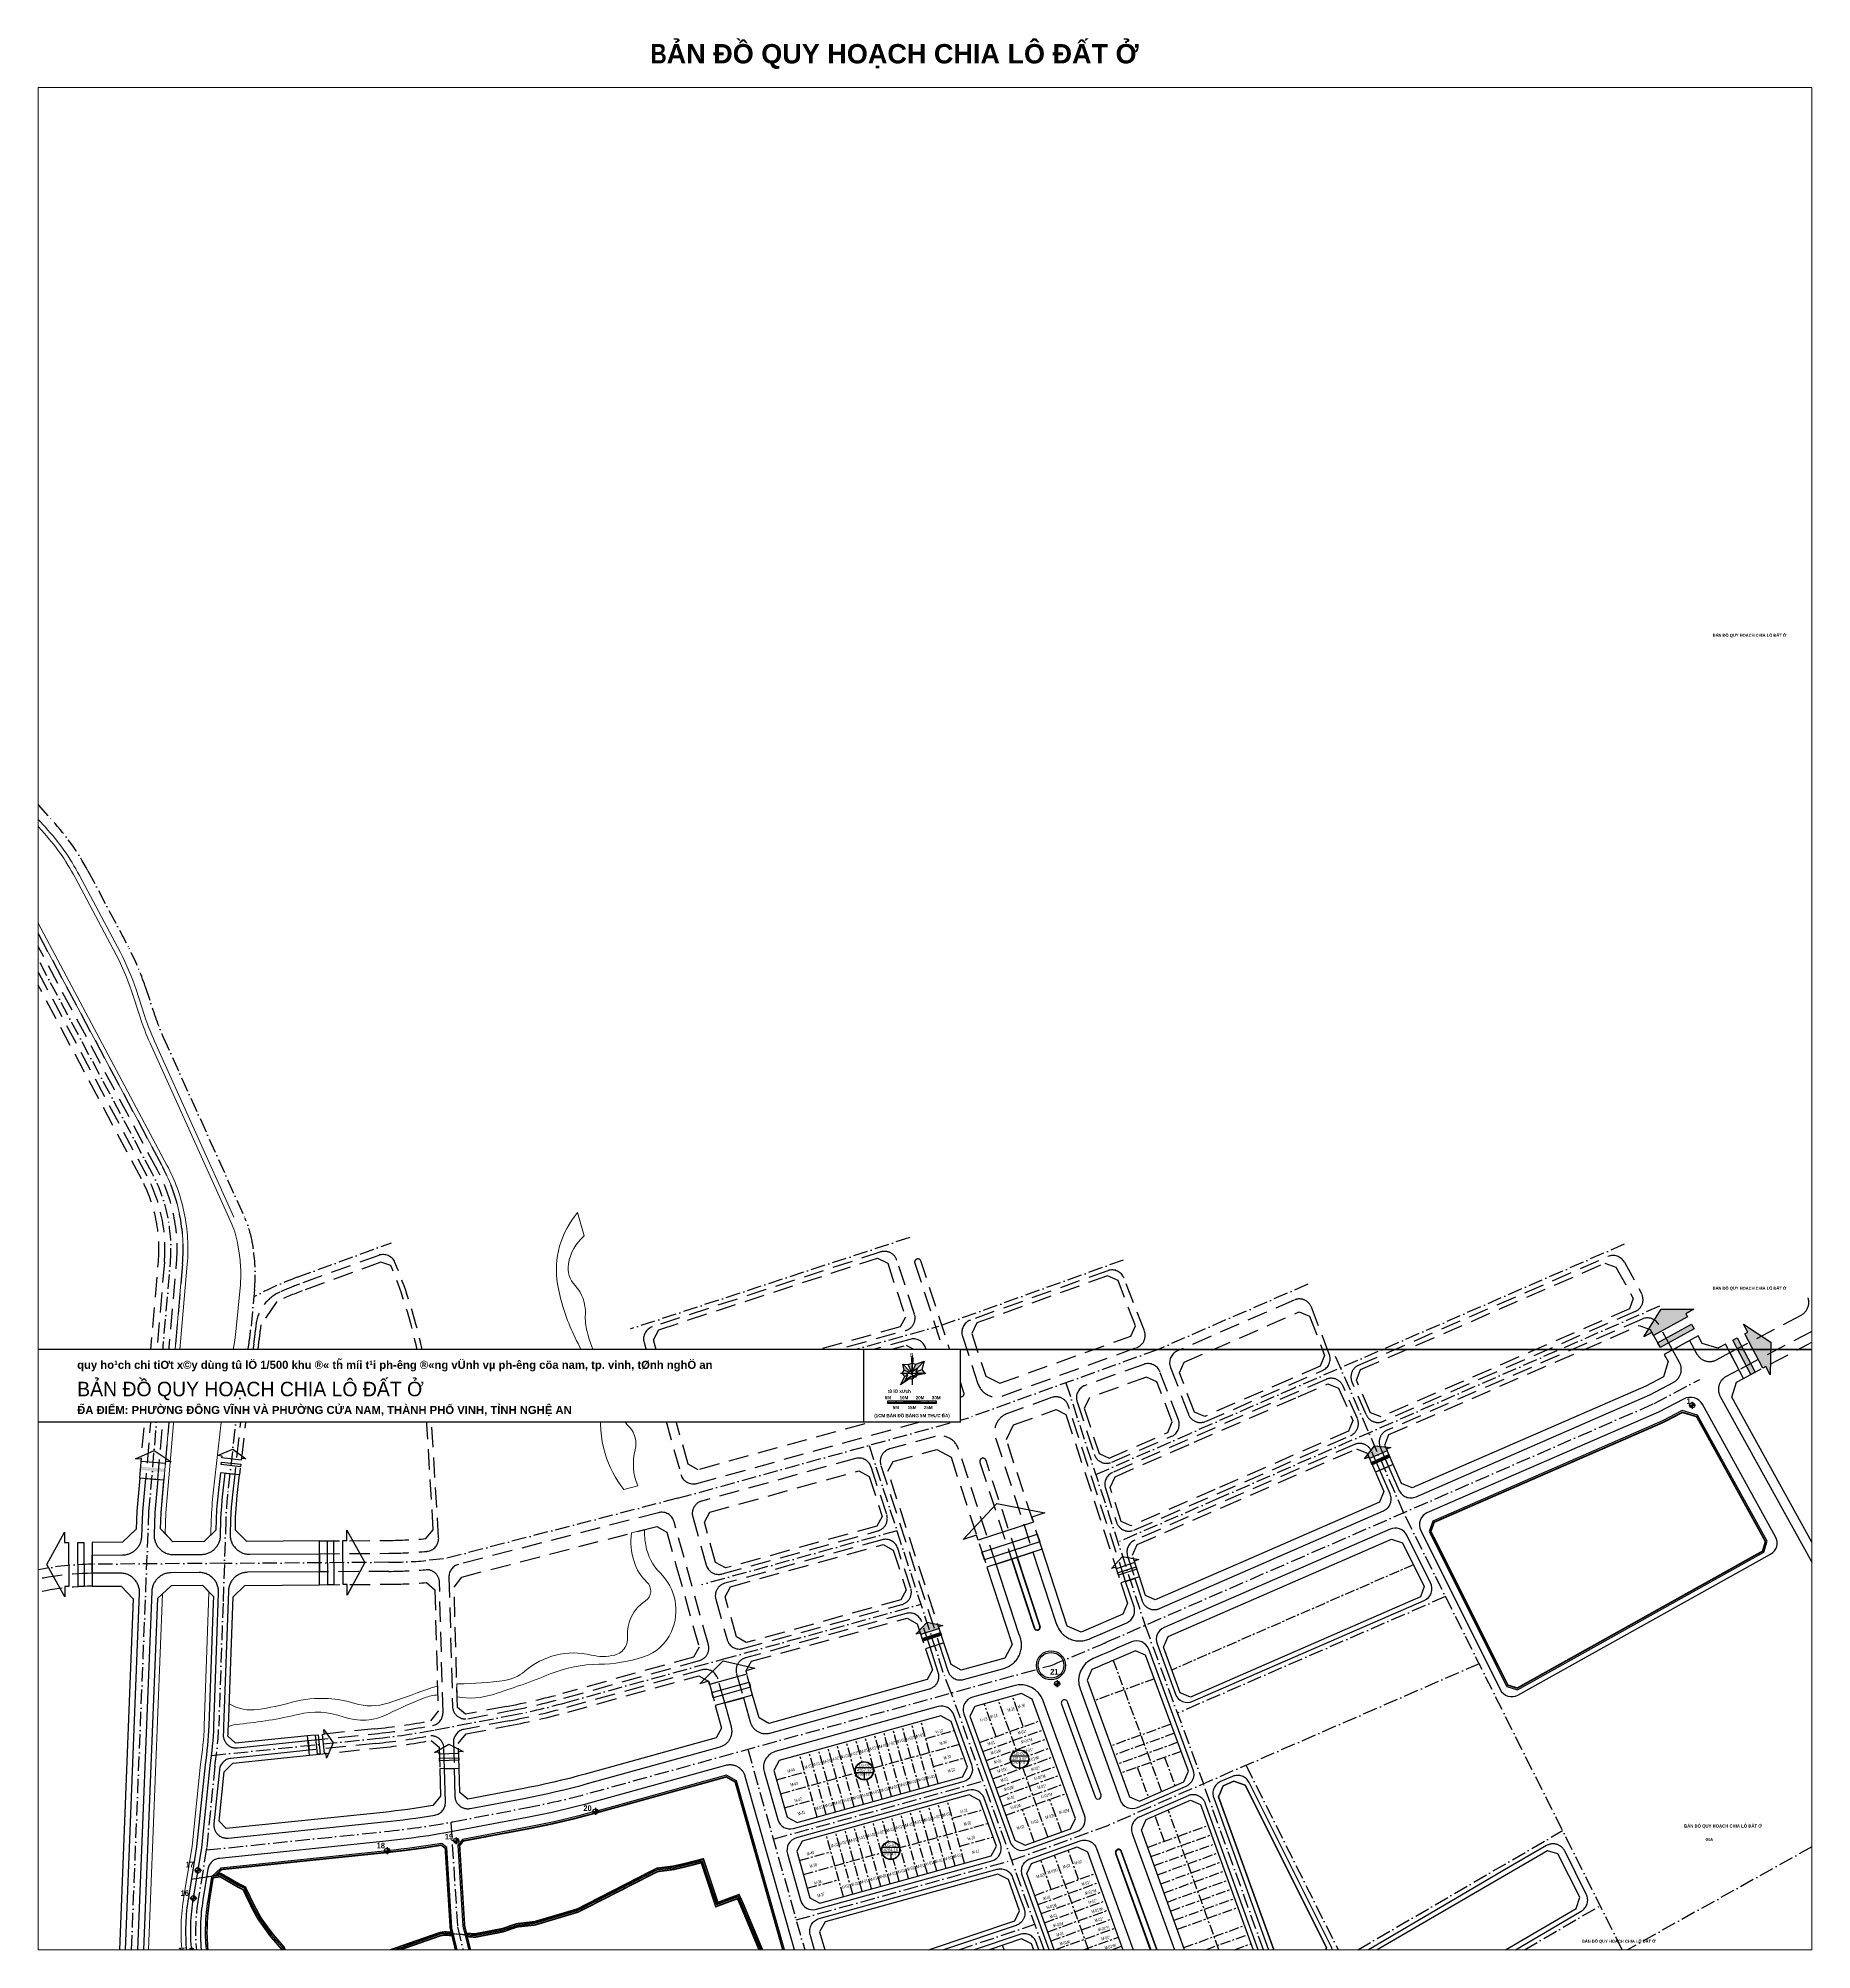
# Paper-space layout 'Layout1' of a CAD drawing. Header units: metres. Extents: x -1330 to -230, y 1447 to 2633.
# The model-space entities are those that its viewports show. They can reach past a viewport. Long polylines and large blocks are cut down to what shows.
import ezdxf
from ezdxf.enums import TextEntityAlignment as Align

# ---------------------------------------------------------------- set-up
doc = ezdxf.new("R2010")
doc.units = ezdxf.units.M
for name, pattern in [('ACAD_ISO10W100', [18.5, 12, -3, 0.5, -3]), ('CENTER', [2, 1.25, -0.25, 0.25, -0.25]), ('DOT', [0.25, 0, -0.25]), ('HIDDEN', [0.375, 0.25, -0.125])]:
    doc.linetypes.add(name, pattern=pattern)
for name, color, linetype, lineweight in [('boDnv', 54, 'CONTINUOUS', 25), ('datKeSog', 251, 'CONTINUOUS', 13), ('datMatNc', 150, 'CONTINUOUS', 13)]:
    doc.layers.add(name, color=color, linetype=linetype, lineweight=lineweight)
for name, color, linetype in [('BoThamCo', 94, 'CONTINUOUS'), ('ChiaLo', 128, 'CENTER'), ('CX', 96, 'CONTINUOUS'), ('datOXh', 42, 'CONTINUOUS'), ('ddc', 32, 'CONTINUOUS'), ('ghi_chu', 7, 'CONTINUOUS'), ('hacth sdd', 8, 'CONTINUOUS'), ('hatchViaHe+LogDg', 129, 'CONTINUOUS'), ('Khung ban ve', 7, 'CONTINUOUS'), ('KTEN', 7, 'CONTINUOUS'), ('LogDg', 7, 'CONTINUOUS'), ('LogDg phu', 7, 'CONTINUOUS'), ('loKBT', 42, 'CONTINUOUS'), ('QH', 7, 'CONTINUOUS'), ('TimDg', 222, 'CONTINUOUS'), ('ViaHeS', 32, 'CONTINUOUS'), ('ViaHeSphu', 32, 'CONTINUOUS')]:
    doc.layers.add(name, color=color, linetype=linetype)
doc.styles.add('ARIALB', font='', dxfattribs={"width": 0.75})
doc.styles.add('avh', font='')
doc.styles.add('kieuchuDim', font='arial.ttf', dxfattribs={"width": 0.75})
doc.styles.add('rms', font='romans.shx', dxfattribs={"width": 0.7, "bigfont": 'vns.shx'})
doc.styles.add('TD2', font='')
doc.styles.add('text', font='')
doc.styles.add('VnBlackH', font='')
doc.styles.get('ARIALB').set_extended_font_data('.VnArialH', bold=True)
doc.styles.get('avh').set_extended_font_data('.VnAvantH')
doc.styles.get('TD2').set_extended_font_data('.VnBodoniH')
doc.styles.get('text').set_extended_font_data('.VnArial NarrowH')
doc.styles.get('VnBlackH').set_extended_font_data('.VnBlackH')
doc.linetypes.add('ADL', pattern='A,0.125,-0.15,["++",rms,S=0.5,R=0,X=0,Y=-0.2245],-1.35,1.125', length=2.75)

# ---------------------------------------------------------------- blocks, each defined once
blk = doc.blocks.new('moc')
at = {"layer": 'QH', "linetype": 'Continuous'}
h = blk.add_hatch(color=7, dxfattribs=at)
h.paths.add_polyline_path([(0, 0), (0.53, 0, 0.414214), (0, 0.53)])
h.paths.add_polyline_path([(-0.53, 0, 0.414214), (0, -0.53), (0, 0)])
for p, q in [((0, 0.71), (0, -0.71)), ((-0.71, 0), (0.71, 0))]:
    blk.add_line(p, q, dxfattribs=at)
blk.add_circle((0, 0), 0.529, dxfattribs=at)
blk = doc.blocks.new('text tieu de')
at = {"color": 5}
blk.add_wipeout([(0, 0), (572.8, 0), (572.8, -45), (0, -45)], dxfattribs=at).dxf.layer = 'KTEN'
at = {"layer": 'KTEN', "linetype": 'Continuous'}
h = blk.add_hatch(color=10, dxfattribs=at)
h.paths.add_polyline_path([(538.3, -19.4), (535.7, -22), (541.5, -17.9), (542, -16.8)])
h.paths.add_polyline_path([(539.3, -14.9), (536.7, -14.9), (538.3, -16.8), (540.1, -16)])
h.paths.add_polyline_path([(537, -9.1), (537.9, -12.9), (541.1, -14.2), (541.3, -13.5)])
h.paths.add_polyline_path([(542.8, -8.4), (540.4, -9.2), (542.2, -13.4), (542.8, -12.7)])
h.paths.add_polyline_path([(550.4, -7.3), (545.2, -9.1), (543.4, -13.4), (546.1, -11.6)])
h.paths.add_polyline_path([(548.8, -12.4), (545.2, -13.9), (547.1, -14.9), (550.7, -14.9)])
h.paths.add_polyline_path([(544.2, -16.3), (544.9, -17.1), (545.6, -16.1), (544.7, -15.7)])
h.paths.add_polyline_path([(543.4, -16.4), (542.8, -17.1), (542.8, -18.6), (543.8, -17.4)])
for points in [[(527.8, -32.9), (527.8, -33.5), (537.8, -33.5), (537.8, -32.9)], [(547.8, -32.9), (547.8, -31.9), (537.8, -31.9), (537.8, -32.9)], [(547.8, -32.9), (547.8, -33.5), (557.8, -33.5), (557.8, -32.9)]]:
    blk.add_hatch(color=8, dxfattribs=at).paths.add_polyline_path(points)
at = {"layer": 'KTEN', "color": 4}
for p, q in [((541.3, -13.5), (537, -9.1)), ((542.2, -13.4), (540.4, -9.2)), ((542.8, -14.3), (542.8, -10)), ((543.4, -13.4), (545.2, -9.1)), ((546.1, -11.6), (550.4, -7.3)), ((538.3, -19.4), (535.7, -22)), ((539.5, -14.9), (536.7, -14.9)), ((541.1, -14.2), (537.9, -12.9)), ((540.1, -16), (538.3, -16.8)), ((542, -16.8), (541.5, -17.9)), ((543.4, -15.5), (542.1, -14.3)), ((542.1, -15.5), (543.4, -14.3)), ((542.8, -18.8), (542.8, -20.2)), ((543.4, -16.4), (543.8, -17.4)), ((544.2, -16.3), (544.9, -17.1)), ((544.7, -15.7), (545.6, -16.1)), ((545.2, -13.9), (548.8, -12.4)), ((547.1, -14.9), (550.8, -14.9))]:
    blk.add_line(p, q, dxfattribs=at)
at = {"layer": 'KTEN', "color": 7, "linetype": 'Continuous'}
for p, q in [((542.4, -5), (542.4, -8.1)), ((542.5, -5), (542.5, -8.1)), ((542.6, -5), (542.6, -8.1)), ((542.7, -5), (542.7, -8.1)), ((542.8, -3.8), (542.8, -22)), ((542.9, -5), (542.9, -8.1)), ((543, -5), (543, -8.1)), ((543.1, -5), (543.1, -8.1)), ((543.2, -5), (543.2, -8.1)), ((551.3, -14.9), (535.7, -14.9)), ((532.8, -31.9), (532.8, -33.5)), ((542.8, -31.9), (542.8, -33.5)), ((552.8, -31.9), (552.8, -33.5))]:
    blk.add_line(p, q, dxfattribs=at)
at = {"layer": 'KTEN', "const_width": 0.75, "flags": 128}
blk.add_lwpolyline([(0, 0), (572.8, 0), (572.8, -45), (0, -45)], close=True, dxfattribs=at)
blk.add_lwpolyline([(512.8, -45), (512.8, 0)], dxfattribs=at)
at = {"layer": 'KTEN', "color": 7, "linetype": 'Continuous'}
for points in [[(542.8, -18.6), (541.5, -17.9), (535.7, -22), (538.3, -16.8), (536.7, -14.9), (537.9, -12.9), (537, -9.1), (540.4, -9.2), (542.8, -8.4), (545.2, -9.1), (550.4, -7.3), (548.8, -12.4), (550.7, -14.9), (545.6, -16.1), (544.9, -17.1), (543.8, -17.4)], [(557.8, -31.9), (557.8, -33.5), (527.8, -33.5), (527.8, -31.9)]]:
    blk.add_lwpolyline(points, close=True, dxfattribs=at)
at = {"layer": 'KTEN', "color": 4}
blk.add_lwpolyline([(542.8, -12.7), (543.4, -13.4), (546.1, -11.6), (545.2, -13.9), (547.1, -14.9), (544.7, -15.7), (544.2, -16.3), (543.4, -16.4), (542.8, -17.1), (542, -16.8), (538.3, -19.4), (540.1, -16), (539.3, -14.9), (541.1, -14.2), (541.3, -13.5), (542.2, -13.4)], close=True, dxfattribs=at)
at = {"layer": 'KTEN', "color": 7, "linetype": 'Continuous'}
for points in [[(527.8, -32.9), (557.8, -32.9)], [(537.8, -33.5), (537.8, -31.9)], [(547.8, -33.5), (547.8, -31.9)]]:
    blk.add_lwpolyline(points, dxfattribs=at)
at = {"layer": 'KTEN', "linetype": 'Continuous', "ltscale": 15, "style": 'ARIALB'}
for s, p in [('quy ho¹ch chi tiƠt x©y dùng tû lÖ 1/500 khu ®« th̃ míi t¹i ph\xadêng ®«ng vÜnh vµ ph\xadêng cöa nam, tp. vinh, tØnh nghÖ an', (25, -12)), ('®̃a ®iÓm: ph\xadêng ®«ng vÜnh vµ ph\xadêng cöa nam, thµnh phè vinh, tØnh nghÖ an', (25, -40))]:
    blk.add_text(s, height=5, rotation=360, dxfattribs=at).set_placement(p)
at = {"layer": 'KTEN', "linetype": 'Continuous', "style": 'TD2'}
blk.add_text('b', height=2.5, dxfattribs=at).set_placement((541.4, -4.6))
at = {"layer": 'KTEN', "style": 'ARIALB'}
for s, p in [('0m', (527.8, -30.9)), ('5m', (532.8, -37)), ('10m', (537.8, -30.9)), ('15m', (542.8, -37)), ('20m', (547.8, -30.9)), ('25m', (552.8, -37)), ('30m', (557.8, -30.9)), ('(1cm b¶n ®å b»ng 5m thùc ®̃a)', (542.8, -42))]:
    blk.add_text(s, height=2, rotation=360, dxfattribs=at).set_placement(p, align=Align.CENTER)
blk.add_text('tû lÖ xƯch', height=2, rotation=360, dxfattribs=at).set_placement((527.8, -26.9))
at = {"layer": 'KTEN', "color": 5, "style": 'VnBlackH'}
blk.add_attdef('BD', (25, -29), '', height=9, dxfattribs=at)
blk = doc.blocks.new('sl')
at = {"layer": 'ghi_chu', "color": 158}
blk.add_circle((0, 0), 5.75, dxfattribs=at)
at = {"color": 158, "linetype": 'DOT'}
blk.add_wipeout([(0, 5.8), (1, 5.7), (1.9, 5.4), (2.5, 5.2), (3.1, 4.8), (3.8, 4.3), (4.4, 3.7), (4.9, 3), (5.2, 2.4), (5.5, 1.6), (5.7, 0.8), (5.8, 0), (5.7, -0.9), (5.5, -1.7), (5.2, -2.4), (4.8, -3.1), (4.4, -3.7), (3.9, -4.2), (3, -4.9), (2.4, -5.2), (1.5, -5.5), (0.6, -5.7), (0, -5.8), (-0.9, -5.7), (-1.6, -5.5), (-2.4, -5.2), (-3.1, -4.8), (-3.7, -4.4), (-4.3, -3.8), (-4.9, -3.1), (-5.2, -2.4), (-5.5, -1.6), (-5.7, -0.9), (-5.8, 0), (-5.7, 1), (-5.5, 1.7), (-5.1, 2.6), (-4.4, 3.7), (-3.5, 4.5), (-2.7, 5.1), (-1.7, 5.5), (-0.8, 5.7)], dxfattribs=at).dxf.layer = 'ghi_chu'
at = {"layer": 'ghi_chu', "color": 32}
for points in [[(-5.1, 2), (5.1, 2)], [(-5.4, -1), (5.4, -1)], [(0, -1), (0, -5.5)]]:
    blk.add_lwpolyline(points, dxfattribs=at)
at = {"layer": 'ghi_chu'}
blk.add_circle((0, 0), 5.5, dxfattribs=at)
at = {"layer": 'ghi_chu', "style": 'avh'}
for tag, height, p in [('SOLO', 1.25, (0, 2.5)), ('DT', 1.5, (0, -0.5))]:
    blk.add_attdef(tag, text='', height=height, dxfattribs=at).set_placement(p, align=Align.CENTER)
blk.add_attdef('MD', text='', height=1.25, dxfattribs=at).set_placement((-0.5, -3), align=Align.RIGHT)
blk.add_attdef('TC', (0.5, -3), '', height=1.25, dxfattribs=at)

msp = doc.modelspace()

# ---------------------------------------------------------------- hatches: boundary and pattern name
at = {"layer": 'hatchViaHe+LogDg'}
for points in [[(568975.6, 2066651.7), (568970.6, 2066648.9), (568981.4, 2066666.1), (569001.7, 2066666.1), (568996.6, 2066663.3), (568997.7, 2066661.4), (568976.6, 2066649.8)], [(569001.8, 2066654), (568980.8, 2066642.4), (568979.1, 2066645.2), (569000.2, 2066656.8)], [(569035.1, 2066651.8), (569032.4, 2066656.9), (569049.4, 2066645.7), (569049, 2066625.4), (569046.3, 2066630.5), (569044.4, 2066629.5), (569033.2, 2066650.8)], [(569036.9, 2066625.6), (569025.7, 2066646.8), (569028.5, 2066648.4), (569039.7, 2066627.1)], [(568800, 2066574.4), (568797.3, 2066573.3), (568803.5, 2066581.4), (568813.6, 2066580.4), (568811, 2066579.3), (568811.4, 2066578.3), (568800.4, 2066573.4)], [(568053.1, 2066565.1), (568038.1, 2066566.4), (568038.3, 2066568.4), (568053.2, 2066567.1)], [(568813.1, 2066574.4), (568802.1, 2066569.6), (568801.4, 2066571), (568812.4, 2066575.9)], [(568521.8, 2066465.3), (568519.1, 2066464.5), (568526, 2066471.9), (568535.9, 2066470), (568533.2, 2066469.1), (568533.6, 2066468), (568522.1, 2066464.3)], [(568534.9, 2066464), (568523.5, 2066460.3), (568522.9, 2066461.8), (568534.4, 2066465.6)]]:
    msp.add_hatch(color=158, dxfattribs=at).paths.add_polyline_path(points)

# ---------------------------------------------------------------- linework, layer by layer
at = {"layer": 'boDnv', "color": 10, "linetype": 'ADL', "ltscale": 0.25, "const_width": 1}
msp.add_lwpolyline([(569046, 2066522), (569003.3, 2066599.5), (568994.5, 2066602.1), (568982.6, 2066595.9), (568840.6, 2066534), (568838.5, 2066528.3), (568886.3, 2066432.9), (568892.1, 2066431.1), (569044.2, 2066516)], close=True, dxfattribs=at)
for points in [[(568375.3, 2066322.1), (568387.3, 2066325.2), (568396.3, 2066298.1), (568409.4, 2066303), (568411.7, 2066298.1), (568429.1, 2066256.5), (568437.3, 2066258.3, 0.433258), (568438.8, 2066260.8), (568407, 2066372.9), (568401.5, 2066376), (568320.5, 2066353.6, -0.020567), (568279.4, 2066344), (568238.4, 2066336.3), (568236.1, 2066333.3), (568239.2, 2066283.6), (568240.3, 2066279), (568245.5, 2066278.6), (568262.7, 2066281.9), (568271.4, 2066284.9), (568282.5, 2066286.2), (568309, 2066294), (568358.3, 2066319.3), (568368.5, 2066320.6)], [(568227.2, 2066331.8), (568224.7, 2066333.7, -0.016525), (568191.2, 2066329.2), (568088.5, 2066318.6), (568085.7, 2066315.9), (568087.9, 2066316.2), (568099.2, 2066309.7), (568103.3, 2066307.6), (568104.6, 2066304.8), (568109, 2066295.8), (568112.7, 2066288.9), (568115.4, 2066285.1), (568120.3, 2066278.5), (568127.1, 2066270.6), (568132.4, 2066258.9), (568138.6, 2066249.7), (568224, 2066279.5), (568227.2, 2066279.9), (568230.9, 2066279.6), (568230.3, 2066282.3)]]:
    msp.add_lwpolyline(points, format="xyb", close=True, dxfattribs=at)
for points in [[(568427.1, 2066256.1), (568409.9, 2066297.3), (568408.4, 2066300.5), (568395, 2066295.5), (568386, 2066322.8), (568375.8, 2066320.2), (568368.9, 2066318.6), (568358.9, 2066317.3), (568309.7, 2066292.2), (568282.9, 2066284.2), (568271.8, 2066283), (568263.2, 2066280), (568245.7, 2066276.6), (568240.8, 2066277), (568251.2, 2066234, 0.027613)], [(568130.6, 2066257.9), (568125.4, 2066269.5), (568118.7, 2066277.2), (568113.8, 2066284), (568111, 2066287.9), (568107.2, 2066294.9), (568102.8, 2066304), (568101.8, 2066306.1), (568098.2, 2066307.9), (568087.5, 2066314.1), (568083.2, 2066313.5), (568080.9, 2066299.2, 0.128574), (568086.5, 2066239.8)]]:
    msp.add_lwpolyline(points, format="xyb", dxfattribs=at)
msp.add_lwpolyline([(568241.1, 2066237.4), (568231.4, 2066277.6), (568227.2, 2066277.9), (568224.5, 2066277.6), (568137.9, 2066247.3)], dxfattribs=at)
at = {"layer": 'BoThamCo'}
for points in [[(569047, 2066522.2), (569003.9, 2066600.3), (568994.4, 2066603.2), (568982.2, 2066596.8), (568839.8, 2066534.7), (568837.5, 2066528.3), (568885.6, 2066432.1), (568892.2, 2066430), (569045.1, 2066515.3)], [(568723.3, 2066370.9), (568716.4, 2066373.4), (568709.6, 2066370.4), (568706.7, 2066363.7), (568746.4, 2066254.2), (568752.4, 2066252), (568771.6, 2066263.1), (568773.7, 2066270.1)], [(568583.4, 2066293), (568576.5, 2066312.3), (568569.9, 2066315.7), (568462.8, 2066286.1), (568459.4, 2066279.9), (568466.8, 2066253.9), (568472.9, 2066250.7), (568580.4, 2066286.7)]]:
    msp.add_lwpolyline(points, close=True, dxfattribs=at)
for points in [[(568582, 2066512.1), (568578.7, 2066511), (568592.6, 2066468.4, 0.427548), (568594.8, 2066467.3), (568595, 2066467.4, 0.410089), (568595.9, 2066469.5), (568595.7, 2066470.1)], [(568643.2, 2066328.5), (568679.9, 2066227.1, 1), (568683.2, 2066228.3), (568646.5, 2066329.7, 1)]]:
    msp.add_lwpolyline(points, format="xyb", close=True, dxfattribs=at)
msp.add_circle((568602.9, 2066445.2), 8, dxfattribs=at)
at = {"layer": 'ChiaLo', "ltscale": 5}
for points in [[(568827.7, 2066507.6), (568677.8, 2066442.3)], [(568641.5, 2066448.3), (568671.5, 2066366.9)], [(568585.7, 2066407.2), (568578.9, 2066426.1)], [(568667.1, 2066436.9), (568629.9, 2066423.4)], [(568568.8, 2066401.1), (568561.5, 2066421.3)], [(568600.9, 2066338.8), (568570.2, 2066423.7)], [(568504, 2066363.9), (568493.4, 2066402.4)], [(568509.8, 2066365.5), (568499.1, 2066404)], [(568515.6, 2066367.1), (568504.9, 2066405.6)], [(568521.4, 2066368.7), (568510.7, 2066407.2)], [(568527.2, 2066370.3), (568516.5, 2066408.8)], [(568532.9, 2066371.9), (568522.3, 2066410.4)], [(568525.2, 2066399.8), (568543, 2066404.8)], [(568558.5, 2066397.3), (568596.1, 2066410.9)], [(568560.5, 2066391.7), (568598.1, 2066405.3)], [(568677.4, 2066408.7), (568640, 2066395.2)], [(568679.5, 2066403.1), (568642.1, 2066389.6)], [(568435.1, 2066365.6), (568546.1, 2066396.3)], [(568463.5, 2066352.7), (568452.9, 2066391.2)], [(568469.3, 2066354.3), (568458.7, 2066392.8)], [(568475.1, 2066355.9), (568464.5, 2066394.4)], [(568480.9, 2066357.5), (568470.2, 2066396)], [(568486.7, 2066359.1), (568476, 2066397.6)], [(568492.5, 2066360.7), (568481.8, 2066399.2)], [(568498.2, 2066362.3), (568487.6, 2066400.8)], [(568562.6, 2066386.1), (568600.2, 2066399.7)], [(568564.6, 2066380.4), (568602.2, 2066394)], [(568681.6, 2066397.5), (568644.1, 2066383.9)], [(568683.7, 2066391.8), (568646.2, 2066378.3)], [(568432.6, 2066374.2), (568450, 2066379)], [(568457.8, 2066351.1), (568447.1, 2066389.6)], [(568530, 2066382.5), (568549.2, 2066387.8)], [(568566.6, 2066374.8), (568604.2, 2066388.4)], [(568568.7, 2066369.1), (568606.3, 2066382.7)], [(568656.4, 2066382), (568663.3, 2066363.3)], [(568673.3, 2066388.1), (568679.8, 2066370.5)], [(568570.7, 2066363.5), (568608.3, 2066377.1)], [(568572.8, 2066357.8), (568610.4, 2066371.5)], [(568437.5, 2066356.9), (568454.8, 2066361.7)], [(568526.2, 2066316.1), (568515.5, 2066354.6)], [(568532, 2066317.7), (568521.3, 2066356.2)], [(568537.8, 2066319.3), (568527.1, 2066357.8)], [(568543.5, 2066320.9), (568532.9, 2066359.4)], [(568549.3, 2066322.5), (568538.7, 2066361)], [(568541.6, 2066350.4), (568560.8, 2066355.7)], [(568574.8, 2066352.2), (568612.4, 2066365.8)], [(568592.5, 2066335.7), (568585.1, 2066355.9)], [(568609.4, 2066341.9), (568602.1, 2066362.1)], [(568720, 2066233.1), (568675.6, 2066355.6)], [(568449.3, 2066315.5), (568563.8, 2066347.2)], [(568485.7, 2066304.9), (568475.1, 2066343.4)], [(568491.5, 2066306.5), (568480.8, 2066345)], [(568497.3, 2066308.1), (568486.6, 2066346.6)], [(568503.1, 2066309.7), (568492.4, 2066348.2)], [(568508.8, 2066311.3), (568498.2, 2066349.8)], [(568514.6, 2066312.9), (568504, 2066351.4)], [(568520.4, 2066314.5), (568509.8, 2066353)], [(568662.8, 2066332.3), (568700.4, 2066345.9)], [(568673.2, 2066336), (568667.4, 2066352)], [(568474.2, 2066301.7), (568463.5, 2066340.2)], [(568479.9, 2066303.3), (568469.3, 2066341.8)], [(568546.4, 2066333.1), (568566.9, 2066338.7)], [(568620, 2066312.4), (568613.5, 2066330.6)], [(568664.9, 2066326.6), (568702.5, 2066340.2)], [(568666.9, 2066321), (568704.5, 2066334.6)], [(568446.8, 2066324.2), (568466.4, 2066329.6)], [(568603.1, 2066306.2), (568596.5, 2066324.4)], [(568650.9, 2066200.7), (568605, 2066327.5)], [(568668.9, 2066315.3), (568706.6, 2066328.9)], [(568671, 2066309.7), (568708.6, 2066323.3)], [(568451.7, 2066306.9), (568471.2, 2066312.3)], [(568592.8, 2066302.5), (568630.4, 2066316.1)], [(568594.8, 2066296.8), (568632.4, 2066310.5)], [(568673, 2066304.1), (568710.6, 2066317.7)], [(568675.1, 2066298.4), (568712.7, 2066312)], [(568596.9, 2066291.2), (568634.5, 2066304.8)], [(568598.9, 2066285.6), (568636.5, 2066299.2)], [(568677.1, 2066292.8), (568714.7, 2066306.4)], [(568679.2, 2066287.1), (568716.8, 2066300.7)], [(568681.2, 2066281.5), (568718.8, 2066295.1)], [(568600.9, 2066279.9), (568638.6, 2066293.5)], [(568603, 2066274.3), (568640.6, 2066287.9)], [(568685.3, 2066270.2), (568722.9, 2066283.8)], [(568585.6, 2066233.7), (568572.9, 2066271.6)], [(568605, 2066268.6), (568642.6, 2066282.2)], [(568607.1, 2066263), (568644.7, 2066276.6)], [(568687.3, 2066264.6), (568724.9, 2066278.2)], [(568689.4, 2066258.9), (568727, 2066272.5)], [(568562.9, 2066226), (568550.2, 2066263.9)], [(568568.6, 2066227.9), (568555.9, 2066265.9)], [(568574.3, 2066229.8), (568561.5, 2066267.8)], [(568580, 2066231.8), (568567.2, 2066269.7)], [(568593, 2066266.7), (568576.4, 2066261.2)], [(568609.1, 2066257.3), (568646.7, 2066271)], [(568611.1, 2066251.7), (568648.8, 2066265.3)], [(568691.4, 2066253.3), (568729, 2066266.9)]]:
    msp.add_lwpolyline(points, dxfattribs=at)
at = {"layer": 'ChiaLo', "elevation": 0}
for points in [[(568429.4, 2066253), (568410.8, 2066297.7), (568408.9, 2066301.8), (568395.6, 2066296.8), (568386.6, 2066324), (568375.5, 2066321.2), (568368.7, 2066319.6), (568358.6, 2066318.3), (568309.3, 2066293.1), (568282.7, 2066285.2), (568271.6, 2066283.9), (568262.9, 2066280.9), (568245.6, 2066277.6), (568227.2, 2066278.9), (568224.3, 2066278.6), (568138.3, 2066248.5)], [(568131.5, 2066258.4), (568126.3, 2066270.1), (568119.5, 2066277.9), (568114.6, 2066284.6), (568111.9, 2066288.4), (568108.1, 2066295.3), (568103.7, 2066304.4), (568102.6, 2066306.9), (568098.7, 2066308.8), (568087.7, 2066315.2), (568069.9, 2066312.4)]]:
    msp.add_lwpolyline(points, dxfattribs=at)
at = {"layer": 'datKeSog'}
for points in [[(567573.4, 2067372.2), (567570.8, 2067370.8), (567608.7, 2067299.5, 0.078548), (567665.6, 2067223.8), (567888.2, 2067008.4), (567953.2, 2066933.6, -0.056428), (567966.9, 2066913.7), (568052, 2066754.1, -0.144976), (568064.2, 2066694.2), (568050.9, 2066539.9), (568050.5, 2066529.8), (568053.4, 2066526.9), (568053.9, 2066539.7), (568067.2, 2066694, 0.144976), (568054.6, 2066755.5), (567969.6, 2066915.1, 0.056428), (567955.5, 2066935.5), (567890.4, 2067010.5), (567667.7, 2067226, -0.078548), (567611.3, 2067300.9)], [(568051.9, 2066489.6), (568048.8, 2066486.6), (568039.9, 2066263.2, 0.144979), (568052.8, 2066212.3), (568137.3, 2066070.1, -0.120799), (568162.9, 2065974.6), (568164.5, 2065897.5), (568167.6, 2065895.3), (568165.9, 2065974.7, 0.12086), (568139.9, 2066071.6), (568055.4, 2066213.8, -0.144979), (568042.9, 2066263.1)]]:
    msp.add_lwpolyline(points, format="xyb", close=True, dxfattribs=at)
for points in [[(568096.1, 2066723.2), (568046.8, 2066832.4, -0.027141), (568040.7, 2066848.2), (568035.4, 2066864.4, 0.043213), (568025.7, 2066887.3), (568000.3, 2066935.2, 0.063727), (567979.2, 2066965), (567953.5, 2066993.1)], [(568074.2, 2066235.3, -0.128574), (568068.1, 2066301.3), (568073.2, 2066332.7), (568078.4, 2066383.5, 0.031267), (568080.7, 2066407.6), (568083.4, 2066483.9), (568083.6, 2066487.8), (568080.6, 2066490.8), (568080.4, 2066484), (568077.7, 2066407.7, -0.031383), (568075.4, 2066383.9), (568070.2, 2066333.1), (568065.1, 2066301.8, 0.128574), (568071.4, 2066234.3)]]:
    msp.add_lwpolyline(points, format="xyb", dxfattribs=at)
at = {"layer": 'datMatNc'}
msp.add_lwpolyline([(567955.5, 2066935.5, -0.056428), (567969.6, 2066915.1), (568054.6, 2066755.5, -0.144976), (568067.2, 2066694), (568053.9, 2066539.7), (568053.4, 2066526.9), (568058.2, 2066521.9), (568077.7, 2066522), (568081.8, 2066526.1), (568082.1, 2066535.7, -0.019867), (568083.3, 2066552.3), (568089.4, 2066606.8), (568096.6, 2066646.6, 0.020896), (568097.6, 2066654.1), (568100, 2066679.3, 0.063567), (568099.2, 2066702.3), (568098.6, 2066705.9, 0.066115), (568094.8, 2066718.8), (568044.1, 2066831.2, -0.027141), (568037.9, 2066847.3), (568032.6, 2066863.5, 0.043213), (568023.1, 2066885.9), (567997.6, 2066933.8, 0.063727), (567977, 2066963), (567951.3, 2066991)], format="xyb", dxfattribs=at)
for points in [[(568309.3, 2066726, 0.222921), (568296.9, 2066681.6, 0.066766), (568306.1, 2066652, 0.022088), (568320.8, 2066623.5, -0.169869), (568324.2, 2066605.6, 0.111582), (568326.3, 2066576.7, 0.093755), (568338, 2066554.2), (568346.6, 2066556.5, -0.165746), (568345, 2066578.9, 0.261882), (568341.4, 2066592.9, -0.235087), (568336.1, 2066609.8, -0.290837), (568340.4, 2066614.7), (568337.5, 2066625, -0.295024), (568321.9, 2066634.2, -0.053739), (568315.2, 2066652.2, -0.07416), (568314.1, 2066663.1, 0.200014), (568307.7, 2066680.9, -0.227775), (568303.6, 2066694.1, -0.177851), (568313.3, 2066711.6), (568309.3, 2066726)], [(568342.8, 2066527.3), (568350.8, 2066529.4, 0.062751), (568351.6, 2066519.7, 0.163423), (568360.5, 2066502.5, -0.313047), (568367.5, 2066466.1, -0.213682), (568350.2, 2066450.4, -0.077071), (568322.5, 2066445.9, 0.095169), (568292.3, 2066439.9, -0.019292), (568257.1, 2066427.2, -0.119086), (568234.6, 2066425.6), (568234.3, 2066433.8, -0.003897), (568235.2, 2066433.8, 0.038397), (568264.2, 2066435.9, 0.142533), (568276.5, 2066441.5, -0.242327), (568317.7, 2066451.6, 0.118654), (568332.3, 2066451.6, 0.199462), (568338.8, 2066456.4, 0.160256), (568340.3, 2066462.8, -0.279348), (568351.3, 2066485.2, 0.490666), (568352.3, 2066496.8, -0.132025), (568344.3, 2066509.6, -0.117349)], [(568183.6, 2065918.9), (568168.8, 2066044.6, 0.11987), (568144.9, 2066108.8), (568098.2, 2066178), (568085.1, 2066201.6, -0.039408), (568076.3, 2066220.8), (568071.4, 2066234.3, -0.128574), (568065.1, 2066301.8), (568070.2, 2066333.1), (568075.4, 2066383.9, 0.031383), (568077.7, 2066407.7), (568080.4, 2066484), (568080.6, 2066490.8), (568076.8, 2066494.8), (568057.1, 2066494.6), (568051.9, 2066489.6), (568042.9, 2066263.1, 0.144979), (568055.4, 2066213.8), (568139.9, 2066071.6, -0.12086), (568165.9, 2065974.7), (568167.6, 2065895.3), (568172.3, 2065891.9), (568183.4, 2065895.4), (568186.6, 2065900.5)], [(568222.4, 2066432.3), (568222.5, 2066426.9, 0.071542), (568214.4, 2066425.1, 0.027376), (568192, 2066415.1, -0.208968), (568163.9, 2066413.3, 0.148342), (568135.9, 2066414.8, -0.038067), (568099.5, 2066408.8, 0.064507), (568092.7, 2066407.3), (568093.2, 2066421.3, 0.171991), (568111.1, 2066417.8, 0.0299), (568132.2, 2066422.3, -0.082587), (568154.6, 2066424.6, -0.058727), (568171.1, 2066421.6, 0.154077), (568191.7, 2066421.8, 0.011259), (568215.7, 2066430.3, -0.032177)]]:
    msp.add_lwpolyline(points, format="xyb", close=True, dxfattribs=at)
at = {"layer": 'datOXh', "linetype": 'ByBlock'}
for points in [[(568375.5, 2066321.2), (568386.6, 2066324), (568395.6, 2066296.8), (568408.9, 2066301.8), (568410.8, 2066297.7), (568428.5, 2066255.3), (568437.6, 2066257.3, 0.433258), (568439.8, 2066261), (568407.9, 2066373.6), (568401.7, 2066377.1), (568320.3, 2066354.6, -0.020567), (568279.3, 2066345), (568237.9, 2066337.2), (568235.1, 2066333.6), (568238.2, 2066283.5), (568239.5, 2066278), (568245.6, 2066277.6), (568262.9, 2066280.9), (568271.6, 2066283.9), (568282.7, 2066285.2), (568309.3, 2066293.1), (568358.6, 2066318.3), (568368.7, 2066319.6)], [(568228.2, 2066332.3), (568225, 2066334.8, -0.016742), (568191.1, 2066330.2), (568088.1, 2066319.5), (568082.6, 2066314.4), (568087.7, 2066315.2), (568098.7, 2066308.8), (568102.6, 2066306.9), (568103.7, 2066304.4), (568108.1, 2066295.3), (568111.9, 2066288.4), (568114.6, 2066284.6), (568119.5, 2066277.9), (568126.3, 2066270.1), (568131.5, 2066258.4), (568138.3, 2066248.5), (568224.3, 2066278.6), (568227.2, 2066278.9), (568232.2, 2066278.5), (568231.3, 2066282.4)]]:
    msp.add_lwpolyline(points, format="xyb", close=True, dxfattribs=at)
at = {"layer": 'ddc'}
for points in [[(568428.5, 2066255.3), (568410.8, 2066297.7), (568408.9, 2066301.8), (568395.6, 2066296.8), (568386.6, 2066324), (568375.5, 2066321.2), (568368.7, 2066319.6), (568358.6, 2066318.3), (568309.3, 2066293.1), (568282.7, 2066285.2), (568271.6, 2066283.9), (568262.9, 2066280.9), (568245.6, 2066277.6), (568239.5, 2066278), (568250.2, 2066233.7, 0.027613)], [(568131.5, 2066258.4), (568126.3, 2066270.1), (568119.5, 2066277.9), (568114.6, 2066284.6), (568111.9, 2066288.4), (568108.1, 2066295.3), (568103.7, 2066304.4), (568102.6, 2066306.9), (568098.7, 2066308.8), (568087.7, 2066315.2), (568082.6, 2066314.4), (568082.3, 2066314.1), (568079.9, 2066299.4, 0.128574), (568085.5, 2066239.4)]]:
    msp.add_lwpolyline(points, format="xyb", dxfattribs=at)
msp.add_lwpolyline([(568242.1, 2066237.6), (568232.2, 2066278.5), (568227.2, 2066278.9), (568224.3, 2066278.6), (568138.3, 2066248.5)], dxfattribs=at)
at = {"layer": 'Khung ban ve', "const_width": 1.2}
msp.add_lwpolyline([(567973.9, 2066641.1), (569223.9, 2066641.1), (569223.9, 2065831.1), (567973.9, 2065831.1)], close=True, dxfattribs=at)
at = {"layer": 'LogDg', "ltscale": 0.75}
for points in [[(568975.6, 2066651.7), (568970.6, 2066648.9), (568981.4, 2066666.1), (569001.7, 2066666.1), (568996.6, 2066663.3), (568997.7, 2066661.4), (568976.6, 2066649.8)], [(569001.8, 2066654), (568980.8, 2066642.4), (568979.1, 2066645.2), (569000.2, 2066656.8)], [(569035.1, 2066651.8), (569032.4, 2066656.9), (569049.4, 2066645.7), (569049, 2066625.4), (569046.3, 2066630.5), (569044.4, 2066629.5), (569033.2, 2066650.8)], [(569036.9, 2066625.6), (569025.7, 2066646.8), (569028.5, 2066648.4), (569039.7, 2066627.1)], [(568800, 2066574.4), (568797.3, 2066573.3), (568803.5, 2066581.4), (568813.6, 2066580.4), (568811, 2066579.3), (568811.4, 2066578.3), (568800.4, 2066573.4)], [(568088.8, 2066575), (568086, 2066575.3), (568095.4, 2066579.2), (568103.6, 2066573.3), (568100.8, 2066573.6), (568100.7, 2066572.5), (568088.7, 2066573.9)], [(568100.2, 2066568.3), (568088.3, 2066569.7), (568088.4, 2066571.3), (568100.4, 2066569.9)], [(568813.1, 2066574.4), (568802.1, 2066569.6), (568801.4, 2066571), (568812.4, 2066575.9)], [(568556.7, 2066525.9), (568548.5, 2066523.3), (568569.3, 2066545.6), (568599.1, 2066539.8), (568591, 2066537.1), (568592, 2066534), (568557.7, 2066522.8)], [(567991.2, 2066494.1), (567991.3, 2066487.6), (567980, 2066507.7), (567991, 2066527.9), (567991, 2066521.4), (567993.5, 2066521.4), (567993.7, 2066494.1)], [(568003.1, 2066521.5), (568003.3, 2066494.2), (567999.6, 2066494.2), (567999.4, 2066521.5)], [(568154.3, 2066495.2), (568154.1, 2066522.5), (568157.8, 2066522.6), (568158, 2066495.2)], [(568166.2, 2066522.6), (568166.1, 2066529.1), (568177.4, 2066509), (568166.4, 2066488.8), (568166.4, 2066495.3), (568163.9, 2066495.3), (568163.7, 2066522.6)], [(568595.9, 2066521.9), (568561.7, 2066510.7), (568560.1, 2066515.4), (568594.4, 2066526.6)], [(568643.1, 2066506.2), (568640.4, 2066505.3), (568647.3, 2066512.7), (568657.3, 2066510.8), (568654.5, 2066509.9), (568654.9, 2066508.9), (568643.4, 2066505.1)], [(568656.2, 2066504.8), (568644.8, 2066501.1), (568644.2, 2066502.6), (568655.7, 2066506.4)], [(568521.8, 2066465.3), (568519.1, 2066464.5), (568526, 2066471.9), (568535.9, 2066470), (568533.2, 2066469.1), (568533.6, 2066468), (568522.1, 2066464.3)], [(568534.9, 2066464), (568523.5, 2066460.3), (568522.9, 2066461.8), (568534.4, 2066465.6)], [(568390.5, 2066435.4), (568385, 2066433.8), (568399.5, 2066448.1), (568419.2, 2066443.4), (568413.7, 2066441.9), (568414.2, 2066439.8), (568391.1, 2066433.3)], [(568416.5, 2066431.6), (568393.4, 2066425.1), (568392.5, 2066428.3), (568415.6, 2066434.7)], [(568148, 2066390.1), (568146.8, 2066402), (568148.4, 2066402.2), (568149.6, 2066390.2)], [(568152.1, 2066402.6), (568151.8, 2066405.4), (568157.6, 2066397.1), (568153.6, 2066387.7), (568153.3, 2066390.6), (568152.2, 2066390.5), (568151, 2066402.4)], [(568223.5, 2066391.3), (568220.6, 2066391.2), (568229.4, 2066396.4), (568238.4, 2066391.7), (568235.5, 2066391.6), (568235.5, 2066390.5), (568223.5, 2066390.2)], [(568235.6, 2066386.3), (568223.6, 2066386), (568223.6, 2066387.6), (568235.6, 2066387.9)]]:
    msp.add_lwpolyline(points, close=True, dxfattribs=at)
at = {"layer": 'LogDg'}
for points in [[(568043.1, 2066206.5, -0.144979), (568028.6, 2066263.6), (568037.6, 2066489.9, 0.428088), (568025.6, 2066502.4), (568008.3, 2066502.3), (568008.2, 2066513.5), (568027.1, 2066513.7, 0.400474), (568039, 2066525.2), (568039.7, 2066540.6), (568041.4, 2066561.1), (568048.9, 2066560.4), (568047.1, 2066540.1), (568046.6, 2066526.4, 0.425345), (568058.6, 2066513.9), (568075.9, 2066514, 0.402651), (568087.8, 2066525.6), (568088.1, 2066535.6, -0.019867), (568089.3, 2066551.6), (568090.7, 2066564.3), (568096.6, 2066563.7), (568095.2, 2066551, 0.019867), (568094.1, 2066535.4), (568093.8, 2066526.5, 0.425871), (568105.9, 2066514.1), (568149.1, 2066514.4), (568149.2, 2066503.2), (568104.6, 2066502.9, 0.401789), (568092.7, 2066491.3), (568089.7, 2066407.3, -0.005984), (568089.5, 2066402.4, 0.462462), (568098.3, 2066394), (568142.1, 2066398.5), (568142.7, 2066392.5), (568094.2, 2066387.5, 0.355613), (568087.1, 2066380.4), (568083.7, 2066346.9, 0.475348), (568092.5, 2066338.1), (568189.2, 2066348.1, 0.016072), (568220.7, 2066352.3, 0.37392), (568227.3, 2066360.4), (568226.8, 2066381), (568232.8, 2066381.2), (568233.2, 2066364, 0.461916), (568242.7, 2066356.4), (568275.9, 2066362.7, 0.020567), (568315.5, 2066371.9), (568397.7, 2066394.7, 0.415004), (568404.7, 2066407), (568400.5, 2066421.9), (568412.1, 2066425.1), (568416.3, 2066410.1, 0.413423), (568428.6, 2066403.2), (568527.5, 2066430.6, 0.427702), (568533, 2066440.7), (568527.9, 2066456.5), (568533.6, 2066458.3), (568539, 2066441.7, 0.400853), (568548.7, 2066436.4), (568573.6, 2066443.3, 0.437327), (568583.7, 2066462.9), (568583, 2066464.7), (568568.9, 2066507.9), (568591.7, 2066515.3), (568605.7, 2066472.5), (568606.6, 2066470.2, 0.429754), (568626.5, 2066461.5, 0.001079), (568633.5, 2066464.5, 0.001474), (568635.1, 2066465.2), (568649.9, 2066471.6, 0.386536), (568654.4, 2066481.4), (568649.2, 2066497.3), (568654.9, 2066499.1), (568659.4, 2066485.3, 0.442444), (568670.2, 2066480.4), (568809.1, 2066541, 0.414214), (568813.2, 2066551.5), (568806.8, 2066566.2), (568812.3, 2066568.6), (568818.7, 2066553.9, 0.414214), (568829.3, 2066549.8), (568950.5, 2066602.6), (568974.4, 2066613), (568989.1, 2066620.8, 0.419837), (568992.7, 2066633.1), (568988.4, 2066640.9), (568998.9, 2066646.7), (569003.5, 2066638.3, 0.408717), (569015.6, 2066634.7), (569024, 2066639.2), (569029.6, 2066628.5), (569021.7, 2066624.4, 0.419466), (569018, 2066612), (569094.6, 2066473.2, 0.433643)], [(568057.1, 2066502.6, 0.400474), (568045.2, 2066491.1), (568036.1, 2066263.3, 0.144979), (568049.6, 2066210.3)], [(568077.1, 2066236.3, -0.128574), (568071, 2066300.8), (568076.2, 2066332.3), (568081.3, 2066383.1, 0.031155), (568083.7, 2066407.5), (568086.4, 2066483.8), (568086.6, 2066490.4, 0.425871), (568074.6, 2066502.8), (568057.1, 2066502.6)], [(568629.1, 2066449.5, 0.398827), (568620.9, 2066430.6), (568645.8, 2066361.7, 0.433046), (568656.5, 2066357.1), (568686.8, 2066370.3, 0.39741), (568691.1, 2066380.4), (568663.5, 2066455.2, 0.431261), (568652.8, 2066459.8), (568652.4, 2066459.6, -0.003775), (568629.1, 2066449.5)], [(568609.4, 2066421.2), (568630.2, 2066363.6, 1), (568634, 2066364.9), (568613.2, 2066422.5, 1), (568609.4, 2066421.2)], [(568190.4, 2066336.1), (568087.1, 2066325.5, 0.338571), (568080, 2066318.8), (568076.9, 2066299.8, 0.128574), (568082.7, 2066238.4), (568087.6, 2066224.9, 0.039408), (568095.6, 2066207.4), (568108.4, 2066184.3), (568154.6, 2066116, 0.39217), (568165.2, 2066113.5), (568211.3, 2066139.8, -0.007183), (568215.3, 2066142), (568287.1, 2066180.3), (568310.7, 2066188.6, -0.181821), (568421.6, 2066186), (568438.7, 2066179.1, 0.083755), (568462.6, 2066173.8, 0.513132), (568468.6, 2066181.5), (568413.3, 2066376.2, 0.412228), (568401.1, 2066383.1), (568318.7, 2066360.3, -0.020567), (568278.1, 2066350.9), (568232.9, 2066342.3, -0.021218), (568190.4, 2066336.1, 0.021218)], [(568571.6, 2066334.5), (568561.4, 2066362.8, 0.391769), (568551.8, 2066367.7), (568445, 2066338.2, 0.416202), (568439.4, 2066328.3), (568447.6, 2066299.5, 0.412228), (568457.4, 2066293.9), (568566.3, 2066324, 0.43702), (568571.6, 2066334.5)], [(568642.9, 2066328.5), (568679.6, 2066227, 1), (568683.4, 2066228.4), (568646.7, 2066329.8, 1), (568642.9, 2066328.5)], [(568889.2, 2066321.2), (568794.4, 2066265.6, 0.395833), (568791.3, 2066255.1), (568804.7, 2066228.2, 0.432836), (568815.9, 2066224.9), (568931.8, 2066292.7, 0.395833), (568934.9, 2066303.2), (568921.5, 2066330.1, 0.432836), (568910.3, 2066333.4), (568889.2, 2066321.2)], [(568593.7, 2066273.5, 0.407417), (568583.6, 2066278.3), (568472.2, 2066240.9, 0.400458), (568467, 2066231.2), (568475.2, 2066202.3, 0.428104), (568485.4, 2066196.9), (568598.9, 2066235, 0.421043), (568603.9, 2066245.3), (568593.7, 2066273.5)]]:
    msp.add_lwpolyline(points, format="xyb", dxfattribs=at)
for points in [[(569007.2, 2066606.8, 0.408612), (568995.2, 2066610.4), (568979.6, 2066602.2), (568836.1, 2066539.7, 0.429738), (568832.2, 2066528.8), (568881.5, 2066430.2, 0.427514), (568892.5, 2066426.8), (569049.2, 2066514.2, 0.412716), (569052.3, 2066525)], [(568690.8, 2066422.9), (568834.4, 2066485.4, 0.429738), (568838.3, 2066496.4), (568823.5, 2066525.9, 0.398858), (568813.2, 2066529.7), (568673, 2066468.6, 0.397369), (568668.7, 2066458.5), (568680.1, 2066427.4, 0.431261)], [(568582.2, 2066512.2), (568578.4, 2066511), (568592.4, 2066468.3, 0.427548), (568594.9, 2066467.1), (568595.1, 2066467.2, 0.410089), (568596.2, 2066469.6), (568596, 2066470.2), (568582.2, 2066512.2)], [(568623.7, 2066352.3), (568598, 2066423.2, 0.391769), (568579.9, 2066432.6), (568554.3, 2066425.5, 0.43702), (568548.9, 2066415.1), (568577.6, 2066335.7, 0.414214), (568587.8, 2066330.9), (568618.9, 2066342.1, 0.414214)], [(568425, 2066379.3), (568433.4, 2066349.5, 0.412228), (568443.2, 2066344), (568548.5, 2066373.1, 0.43702), (568553.9, 2066383.5), (568542.6, 2066414.6, 0.391769), (568533, 2066419.6), (568431.9, 2066391.7, 0.416202)], [(568754.8, 2066249.9), (568773.4, 2066260.7, 0.395833), (568776.5, 2066271.2), (568725.8, 2066372.5, 0.398858), (568715.5, 2066376.3), (568708.1, 2066373.1, 0.395588), (568703.8, 2066363), (568743.2, 2066254.1, 0.467936)], [(568687.9, 2066364.3), (568657.6, 2066351.1, 0.395629), (568653.3, 2066341), (568694.9, 2066226, 0.467936), (568706.4, 2066221.8), (568735.4, 2066238.6, 0.362457), (568738.9, 2066248.3), (568698.6, 2066359.7, 0.433046)], [(568589.9, 2066325.2), (568620.9, 2066336.4, -0.414214), (568631.1, 2066331.6), (568673.8, 2066213.8, -0.421043), (568668.8, 2066203.5), (568637.5, 2066193, -0.407417), (568627.4, 2066197.9), (568585.1, 2066315, -0.414214)], [(568459.2, 2066288.2), (568569.5, 2066318.7, -0.391769), (568579.1, 2066313.7), (568586.2, 2066294.2, -0.421043), (568581.2, 2066283.9), (568471.2, 2066246.9, -0.428104), (568461, 2066252.3), (568453.6, 2066278.3, -0.416202)]]:
    msp.add_lwpolyline(points, format="xyb", close=True, dxfattribs=at)
at = {"layer": 'LogDg', "ltscale": 0.75, "elevation": 0}
msp.add_lwpolyline([(568038.7, 2066573), (568035.1, 2066573.3), (568046.7, 2066578.5), (568057.2, 2066571.4), (568053.6, 2066571.7), (568053.5, 2066570.4), (568038.6, 2066571.7)], close=True, dxfattribs=at)
at = {"layer": 'LogDg'}
msp.add_circle((568602.9, 2066445.2), 9, dxfattribs=at)
at = {"layer": 'LogDg phu', "linetype": 'HIDDEN', "ltscale": 50}
for points in [[(568048.9, 2066560.4), (568060.5, 2066694.6, 0.144976), (568048.7, 2066752.3), (567963.6, 2066911.9, 0.056428), (567950.4, 2066931.1), (567885.4, 2067006), (567879.7, 2067001), (567944.7, 2066926.2, -0.056428), (567957, 2066908.4), (568042.1, 2066748.8, -0.144976), (568053, 2066695.2), (568041.4, 2066561.1)], [(568149.1, 2066514.4), (568192.2, 2066514.7, 0.020104), (568215.8, 2066515.9, 0.406732), (568223.1, 2066524.3), (568218.5, 2066598.8, 0.083811), (568196, 2066695.1, 0.400678), (568185.9, 2066699.5), (568136.9, 2066681.7, 0.01701), (568124.6, 2066676.7, 0.270906), (568109.8, 2066656.2), (568109.5, 2066653, -0.020896), (568108.4, 2066644.4), (568101.3, 2066605.1), (568096.6, 2066563.7)], [(568518.2, 2066663.1), (568507.3, 2066696.4, 0.414455), (568497.3, 2066701.6), (568355.7, 2066655.2, 0.401397), (568350.5, 2066645.4), (568358.1, 2066618.4, 0.413423), (568367.9, 2066612.9), (568512.8, 2066652.9, 0.427702), (568518.2, 2066663.1)], [(569024, 2066639.2), (569068.1, 2066662.4, 0.488188), (569070.6, 2066676.4)], [(568988.4, 2066640.9), (568979.8, 2066656.6, 0.387289), (568969.6, 2066660), (568811.3, 2066591, 0.414214), (568807.1, 2066580.5), (568812.3, 2066568.6)], [(569170.1, 2066520.9), (569094.6, 2066640.8, 0.010555), (569087.7, 2066651.3, 0.37998), (569077.4, 2066653.8), (569029.6, 2066628.5)], [(568649.2, 2066497.3), (568613.6, 2066606.3, 0.423061), (568603.3, 2066611.3), (568575.9, 2066601.4, 0.405422), (568568.5, 2066586.4), (568591.7, 2066515.3)], [(568568.9, 2066507.9), (568545.6, 2066579.3, 0.400853), (568531, 2066587.1), (568502.8, 2066579.4, 0.427702), (568497.4, 2066569.2), (568533.6, 2066458.3)], [(568806.8, 2066566.2), (568801.6, 2066578.1, 0.414214), (568791.1, 2066582.2), (568654.8, 2066522.8, 0.386536), (568650.4, 2066513), (568654.9, 2066499.1)], [(568582.2, 2066512.2), (568562.6, 2066572.3, 0.414214), (568560.2, 2066573.6), (568560, 2066573.5, 0.414214), (568558.8, 2066571.1), (568578.4, 2066511)], [(568390.4, 2066458), (568369.1, 2066534.3, 0.408804), (568359.4, 2066539.9), (568235.5, 2066507.8, 0.349317), (568229.5, 2066499.8), (568231.7, 2066419.7, 0.461916), (568241.2, 2066412.1), (568265.6, 2066416.7, 0.020567), (568300.8, 2066424.9), (568384.8, 2066448.2, 0.415004), (568390.4, 2066458)], [(568395, 2066486.2), (568402, 2066461.2, 0.413423), (568411.8, 2066455.6), (568510.4, 2066482.9, 0.427702), (568515.9, 2066493.1), (568507.8, 2066517.8, 0.400853), (568498.1, 2066523.1), (568400.6, 2066496.1, 0.415004), (568395, 2066486.2)], [(568142.1, 2066398.5), (568183.6, 2066402.8, 0.020559), (568219.3, 2066407.9, 0.368816), (568225.8, 2066416), (568223.6, 2066496.8, 0.430174), (568214.9, 2066504.5, -0.018578), (568192.3, 2066503.5), (568149.2, 2066503.2)], [(568527.9, 2066456.5), (568522.7, 2066472.2, 0.400853), (568513, 2066477.4), (568413.5, 2066449.9, 0.415004), (568407.9, 2066440), (568412.1, 2066425.1)], [(568400.5, 2066421.9), (568396.3, 2066436.8, 0.413423), (568386.5, 2066442.4), (568302.4, 2066419.1, -0.020567), (568266.8, 2066410.8), (568238.8, 2066405.5, 0.368067), (568232.3, 2066397.5), (568232.8, 2066381.2)], [(568217, 2066401.4, -0.018632), (568184.2, 2066396.8), (568142.7, 2066392.5)], [(568226.8, 2066381), (568226.4, 2066393.8, 0.458783), (568217, 2066401.4)]]:
    msp.add_lwpolyline(points, format="xyb", dxfattribs=at)
for points in [[(568958.5, 2066695.3), (568969.1, 2066675.9, -0.44166), (568965.3, 2066664.7), (568808.9, 2066596.5, -0.414214), (568798.4, 2066600.7), (568789.6, 2066620.8, -0.414214), (568793.7, 2066631.4), (568948.3, 2066698.7, -0.387289)], [(568522.2, 2066696, 0.414214), (568519.8, 2066697.2), (568519.6, 2066697.1, 0.414214), (568518.4, 2066694.7), (568545.1, 2066613.1, 0.414214), (568547.5, 2066611.9), (568547.7, 2066611.9, 0.414214), (568548.9, 2066614.3)], [(568638.1, 2066690), (568552.9, 2066659.3, 0.405422), (568548, 2066649.3), (568557.6, 2066619.9, 0.423061), (568573.1, 2066612.4), (568656, 2066642.3, 0.420244), (568660.8, 2066652.6), (568648.2, 2066685.3, 0.408209)], [(568764.4, 2066667.3, 0.427385), (568753.7, 2066671.8), (568681.3, 2066640.2, 0.401166), (568677, 2066630), (568688.1, 2066601, 0.427385), (568698.8, 2066596.5), (568771.3, 2066628.1, 0.401164), (568775.5, 2066638.3)], [(568525.1, 2066642.2, 0.400853), (568515.3, 2066647.4), (568369.6, 2066607.1, 0.415004), (568364, 2066597.2), (568373.4, 2066563.5, 0.413423), (568383.2, 2066558), (568526.4, 2066597.6, 0.427702), (568534.6, 2066612.9)], [(568660.4, 2066631.9), (568624, 2066618.8, 0.405422), (568619.1, 2066608.7), (568629.8, 2066576, 0.442444), (568640.6, 2066571.2), (568677.7, 2066587.3, 0.401164), (568681.9, 2066597.5), (568670.5, 2066627.2, 0.408209)], [(568792.9, 2066598.3), (568784.1, 2066618.4, 0.414214), (568773.5, 2066622.6), (568641, 2066564.8, 0.386536), (568636.6, 2066555), (568643.5, 2066534, 0.442444), (568654.3, 2066529.1), (568788.7, 2066587.7, 0.414214)], [(568491.3, 2066568.3, 0.400853), (568481.6, 2066573.5), (568386.3, 2066547.1, 0.415004), (568380.7, 2066537.3), (568389.1, 2066507.4, 0.413423), (568398.9, 2066501.9), (568495.5, 2066528.6, 0.427702), (568501, 2066538.8)]]:
    msp.add_lwpolyline(points, format="xyb", close=True, dxfattribs=at)
at = {"layer": 'LogDg phu', "linetype": 'HIDDEN', "ltscale": 50, "elevation": 0}
msp.add_lwpolyline([(568008.3, 2066502.3), (568008.3, 2066502.3, 0.145085), (567916.2, 2066474.2)], format="xyb", dxfattribs=at)
at = {"layer": 'loKBT'}
msp.add_lwpolyline([(568803.7, 2066267.9), (568796, 2066263.5), (568793.9, 2066256.5), (568800.7, 2066243), (568813.7, 2066250.6)], close=True, dxfattribs=at)
at = {"layer": 'TimDg', "linetype": 'ACAD_ISO10W100', "ltscale": 0.75}
for p, q in [((568958.3, 2066706.4), (568753.8, 2066617.2)), ((568762.1, 2066681.6), (568669, 2066641)), ((568753.8, 2066617.2), (568689.3, 2066589.1)), ((568192.2, 2066509.1), (568090.2, 2066508.4)), ((568226.2, 2066511.2), (568216.7, 2066510.3))]:
    msp.add_line(p, q, dxfattribs=at)
at = {"layer": 'TimDg', "linetype": 'ACAD_ISO10W100', "ltscale": 0.75, "elevation": 0}
msp.add_lwpolyline([(568046.3, 2066208.4, -0.144979), (568032.4, 2066263.5), (568043.4, 2066540.4), (568056.7, 2066694.9, 0.144976), (568045.4, 2066750.5), (567960.3, 2066910.1, 0.056428)], format="xyb", dxfattribs=at)
at = {"layer": 'TimDg', "linetype": 'ACAD_ISO10W100', "ltscale": 0.75}
for points in [[(567957.8, 2066997.3), (567983.6, 2066969.1, -0.063727), (568005.6, 2066938), (568031, 2066890.1, -0.043213), (568041.1, 2066866.3), (568046.4, 2066850.1, 0.027141), (568052.3, 2066834.9), (568103, 2066722.5, -0.066115), (568107.5, 2066707.3), (568108.1, 2066703.8, -0.063567), (568108.9, 2066678.4), (568106.5, 2066653.2, -0.020896), (568105.4, 2066645), (568098.3, 2066605.5), (568092.2, 2066551.3, 0.019867), (568091.1, 2066535.5), (568089.4, 2066483.7), (568086.7, 2066407.4, -0.031045), (568084.3, 2066382.7), (568079.2, 2066332), (568074, 2066300.3, 0.128574), (568079.9, 2066237.4)], [(568108.5, 2066673.8, -0.0369), (568135.4, 2066685.9), (568193.9, 2066707.3)], [(568079, 2066330.7), (568189.8, 2066342.1, 0.021218), (568231.8, 2066348.2), (568277, 2066356.8, 0.020567), (568317.1, 2066366.1), (568602.9, 2066445.2, 0.005041), (568635.9, 2066458.9, 0.001474), (568637.5, 2066459.7), (568977, 2066607.6), (569005.4, 2066622.6)], [(568090.2, 2066508.5), (568008.2, 2066507.9, 0.049382), (567973.9, 2066504.3, 0.049382)], [(568082.2, 2066389.3), (568183.9, 2066399.8, 0.021218), (568221, 2066405.2), (568266.2, 2066413.8, 0.020567), (568301.6, 2066422), (568399.2, 2066449), (568399.2, 2066449)], [(568230.7, 2066348), (568234.8, 2066283), (568246.8, 2066232.9, 0.027613), (568251.6, 2066217), (568256.1, 2066204.5, -0.021791), (568260, 2066192), (568263.6, 2066178.7, -0.062497), (568265.4, 2066164.7), (568266.4, 2066068.3), (568264.5, 2066022.4), (568263, 2065958.6), (568264.1, 2065934.7), (568267.3, 2065904.3)], [(568338.8, 2066089.7), (568682.2, 2066204.9, 0.050829), (568687.7, 2066207.4), (568920.2, 2066342.7)]]:
    msp.add_lwpolyline(points, format="xyb", dxfattribs=at)
for points in [[(568515.3, 2066710.6), (568341.9, 2066653.8)], [(568647.7, 2066696.6), (568533.4, 2066655.5)], [(568980.3, 2066668), (568707, 2066548.8), (568644.4, 2066521.6)], [(568355.2, 2066606.2), (568533.3, 2066655.5)], [(568669, 2066641), (568551.9, 2066598.8)], [(568779.2, 2066637), (568821.6, 2066539.9)], [(568612.1, 2066620.5), (568661.2, 2066470), (568697.5, 2066371.7)], [(568371.3, 2066548.8), (568551.9, 2066598.8)], [(568541, 2066428.1), (568536.1, 2066440.8), (568490.1, 2066581.7)], [(568630.7, 2066563.6), (568689.3, 2066589.1)], [(568371.3, 2066548.8), (568226.2, 2066511.2)], [(569046.2, 2066090.8), (568821.6, 2066539.9)], [(568507.4, 2066528.7), (568386.2, 2066495.2)], [(568847.6, 2066487.9), (568681.3, 2066415.5)], [(568399.2, 2066449), (568522.3, 2066483.1)], [(568868.4, 2066446.2), (568638.7, 2066346.1)], [(568628.2, 2066186.8), (568541, 2066428.1)], [(568414.8, 2066393.2), (568528.7, 2065992)], [(568723.8, 2066383.2), (568807.1, 2066216.7)], [(568430.6, 2066337.4), (568560.8, 2066373.4)], [(568744.9, 2066240.6), (568697.5, 2066371.7)], [(569143.9, 2066371.2), (568957.9, 2066267.4)], [(568578.5, 2066324.3), (568638.7, 2066346.1)], [(568444.8, 2066287.3), (568578.5, 2066324.3)], [(568706.6, 2066158.2), (568943.5, 2066296.1)], [(568458.4, 2066239.5), (568592.9, 2066284.6)]]:
    msp.add_lwpolyline(points, dxfattribs=at)
msp.add_arc((568190, 2066809.1), 300, 270.4213, 275.1046, dxfattribs=at)
at = {"layer": 'ViaHeS', "elevation": 0}
msp.add_lwpolyline([(569100.6, 2066474.7), (569025.2, 2066611.5), (569028, 2066620.9), (569032.4, 2066623.2), (569021.2, 2066644.5), (569016.4, 2066641.9), (569006.8, 2066644.8), (569004.2, 2066649.6), (568983.2, 2066638), (568985.6, 2066633.6), (568982.8, 2066624.2), (568971.8, 2066618.4), (568826.9, 2066555.3), (568820.3, 2066557.9), (568815.1, 2066569.8), (568804.1, 2066565), (568809.3, 2066553.1), (568806.7, 2066546.5), (568723.8, 2066510.3), (568667.6, 2066485.9), (568661.5, 2066488.6), (568657.7, 2066500.1), (568646.3, 2066496.3), (568650.4, 2066483.8), (568647.4, 2066477), (568621.6, 2066465.8), (568613, 2066469.6), (568597.4, 2066517.2), (568563.2, 2066506), (568578.8, 2066458.2), (568574.3, 2066449.7), (568547.2, 2066442.2), (568540.9, 2066445.7), (568536.4, 2066459.2), (568525, 2066455.5), (568529.3, 2066442.5), (568526, 2066436.4), (568427.9, 2066409.2), (568421.8, 2066412.7), (568417.8, 2066426.8), (568394.7, 2066420.3), (568398.6, 2066406.3), (568395.2, 2066400.2), (568313.9, 2066377.7, -0.020567), (568274.8, 2066368.6), (568241.2, 2066362.2), (568236.2, 2066366.3), (568235.8, 2066381.3), (568223.8, 2066381), (568224.2, 2066364.1), (568219.5, 2066358.2, -0.015955), (568188.6, 2066354), (568091.3, 2066344), (568086.9, 2066348.5), (568090, 2066379.2), (568095.5, 2066384.6), (568143, 2066389.5), (568141.8, 2066401.5), (568097, 2066396.9), (568092.4, 2066401.3, 0.007073), (568092.7, 2066407.2), (568095.6, 2066487.8), (568102.8, 2066494.8), (568149.3, 2066495.2), (568149.1, 2066522.4), (568104.1, 2066522.1), (568097, 2066529, -0.027886), (568098.2, 2066550.6), (568099.6, 2066563.3), (568087.7, 2066564.7), (568086.3, 2066552, 0.019867), (568085.1, 2066535.7), (568084.9, 2066529.1), (568077.7, 2066522), (568058.2, 2066521.9), (568050.5, 2066529.8), (568050.9, 2066539.9), (568052.6, 2066560.1), (568037.7, 2066561.4), (568035.9, 2066540.8), (568035.5, 2066529.7), (568027.1, 2066521.7), (568008.1, 2066521.5), (568008.3, 2066494.3), (568026.1, 2066494.4), (568033.7, 2066486.5), (568024.9, 2066263.8, 0.144979), (568039.9, 2066204.6)], format="xyb", dxfattribs=at)
at = {"layer": 'ViaHeS'}
for points in [[(568982.2, 2066596.8), (568839.8, 2066534.7), (568837.5, 2066528.3), (568885.6, 2066432.1), (568892.2, 2066430), (569045.1, 2066515.3), (569047, 2066522.2), (569003.9, 2066600.3), (568994.4, 2066603.2)], [(568814.1, 2066523.5), (568820.9, 2066521.1), (568834.4, 2066494.2), (568832, 2066487.7), (568689.4, 2066425.5), (568683, 2066428.2), (568672.6, 2066456.4), (568675.5, 2066463.1)], [(568584.7, 2066427.7), (568555.7, 2066419.7), (568552.6, 2066413.6), (568580.4, 2066336.7), (568586.8, 2066333.7), (568615, 2066343.9), (568618, 2066350.3), (568591.2, 2066424.3)], [(568541, 2066410.4), (568534.5, 2066413.8), (568434.4, 2066386.1), (568431, 2066380), (568439.2, 2066351.1), (568445.4, 2066347.7), (568548.1, 2066376.1), (568551.2, 2066382.1)], [(568746.4, 2066254.2), (568706.7, 2066363.7), (568709.6, 2066370.4), (568716.4, 2066373.4), (568723.3, 2066370.9), (568773.7, 2066270.1), (568771.6, 2066263.1), (568752.4, 2066252)], [(568558.7, 2066361.4), (568552.2, 2066364.8), (568448.6, 2066336.1), (568445.2, 2066330), (568453.4, 2066301.1), (568459.6, 2066297.6), (568565.8, 2066327), (568569, 2066333.1)], [(568706.7, 2066225.4), (568700.7, 2066227.6), (568659, 2066342.9), (568661.9, 2066349.6), (568689.4, 2066361.6), (568695.7, 2066358.9), (568735.8, 2066248), (568733.2, 2066240.8)], [(568636.6, 2066195.9), (568630.2, 2066199), (568587.9, 2066316), (568590.9, 2066322.4), (568619.1, 2066332.6), (568625.5, 2066329.6), (568668.1, 2066211.8), (568665.1, 2066205.5)], [(568928.7, 2066294.4), (568930.8, 2066301.4), (568917.3, 2066328.3), (568910.8, 2066330.2), (568796, 2066263.5), (568793.9, 2066256.5), (568807.4, 2066229.6), (568813.9, 2066227.6)], [(568472.9, 2066250.7), (568580.4, 2066286.7), (568583.4, 2066293), (568576.5, 2066312.3), (568569.9, 2066315.7), (568462.8, 2066286.1), (568459.4, 2066279.9), (568466.8, 2066253.9)], [(568487.1, 2066200.6), (568598.1, 2066237.8), (568601.1, 2066244.1), (568590.9, 2066272.4), (568584.5, 2066275.5), (568476.2, 2066239.1), (568472.8, 2066232.7), (568481, 2066203.8)]]:
    msp.add_lwpolyline(points, close=True, dxfattribs=at)
for points in [[(568057.1, 2066494.6), (568048.8, 2066486.6), (568039.9, 2066263.2, 0.144979), (568052.8, 2066212.3), (568137.3, 2066070.1, -0.120799), (568162.9, 2065974.6), (568164.5, 2065897.5), (568172.3, 2065891.9), (568183.4, 2065895.4), (568189, 2065904.4), (568186.6, 2065919.3), (568171.8, 2066044.9, 0.11987), (568147.4, 2066110.5), (568100.7, 2066179.6), (568087.7, 2066203.1, -0.039408), (568079.2, 2066221.8), (568074.2, 2066235.3, -0.128574), (568068.1, 2066301.3), (568073.2, 2066332.7), (568078.4, 2066383.5, 0.031267), (568080.7, 2066407.6), (568083.4, 2066483.9), (568083.6, 2066487.8), (568076.8, 2066494.8)], [(568640.6, 2066447.9, -0.001888), (568628.2, 2066442.6), (568625.3, 2066436), (568651.5, 2066363.6), (568657.8, 2066360.9), (568685.3, 2066372.9), (568688.2, 2066379.6), (568661.6, 2066451.6), (568655.3, 2066454.3), (568642.3, 2066448.7, -0.001474)]]:
    msp.add_lwpolyline(points, format="xyb", close=True, dxfattribs=at)
for points in [[(568331.7, 2066240.1, -0.26799), (568339, 2066238.2), (568341.8, 2066235.4, 0.272765), (568344.8, 2066234.7), (568377, 2066244.1, -0.018157), (568381.4, 2066245.2), (568437.6, 2066257.3, 0.433258), (568439.8, 2066261), (568407.9, 2066373.6), (568401.7, 2066377.1), (568320.3, 2066354.6, -0.020567), (568279.3, 2066345), (568237.9, 2066337.2), (568235.1, 2066333.6), (568238.2, 2066283.5), (568250.2, 2066233.7, 0.027613), (568254.9, 2066218.2), (568258.1, 2066209.2, 0.457076), (568261, 2066208.1), (568303.3, 2066230.8, -0.056028), (568316.3, 2066235.9), (568331.7, 2066240.1)], [(568225, 2066334.8, -0.016742), (568191.1, 2066330.2), (568088.1, 2066319.5), (568082.3, 2066314.1), (568079.9, 2066299.4, 0.128574), (568085.5, 2066239.4), (568090.4, 2066225.9, 0.039408), (568098.2, 2066208.9), (568103.1, 2066200, 0.384462), (568106.9, 2066198.7), (568124.1, 2066206, -0.042512), (568148.7, 2066214.2), (568221.3, 2066231.5), (568240.5, 2066235.2, 0.42725), (568242.1, 2066237.6), (568231.3, 2066282.4), (568228.2, 2066332.3), (568225, 2066334.8)]]:
    msp.add_lwpolyline(points, format="xyb", dxfattribs=at)
msp.add_circle((568602.9, 2066445.2), 8, dxfattribs=at)
at = {"layer": 'ViaHeSphu', "linetype": 'HIDDEN', "ltscale": 50}
for points in [[(568037.7, 2066561.4), (568049.3, 2066695.5, 0.144976), (568038.7, 2066747), (567953.7, 2066906.6, 0.056428), (567941.9, 2066923.7), (567876.9, 2066998.6), (567888.2, 2067008.4), (567953.2, 2066933.6, -0.056428), (567966.9, 2066913.7), (568052, 2066754.1, -0.144976), (568064.2, 2066694.2), (568052.6, 2066560.1)], [(568149.1, 2066522.4), (568192.1, 2066522.7, 0.020107), (568215.1, 2066523.8), (568219.8, 2066529.3), (568215.5, 2066598.7, 0.083148), (568193.5, 2066693.2), (568187.2, 2066695.3), (568138.4, 2066677.4, 0.022258), (568122.8, 2066670.9), (568112.9, 2066656.5), (568112.5, 2066652.7, -0.020896), (568111.3, 2066643.9), (568104.3, 2066604.7), (568099.6, 2066563.3)], [(567920.6, 2066467.6, -0.145085), (568008.3, 2066494.3)], [(568149.3, 2066495.2), (568192.3, 2066495.5, 0.018585), (568215.6, 2066496.5), (568220.7, 2066492), (568222.8, 2066416.7), (568218, 2066410.8, -0.020141), (568183.3, 2066405.8), (568141.8, 2066401.5)], [(568235.8, 2066381.3), (568235.3, 2066396.8), (568240.1, 2066402.7), (568267.3, 2066407.9, 0.020567), (568303.2, 2066416.2), (568384.4, 2066438.7), (568390.6, 2066435.2), (568394.7, 2066420.3)], [(568143, 2066389.5), (568184.5, 2066393.8, 0.019088), (568218.4, 2066398.6), (568223.4, 2066394.5), (568223.8, 2066381)]]:
    msp.add_lwpolyline(points, format="xyb", dxfattribs=at)
for points in [[(568370, 2066616.5), (568363.8, 2066620), (568356.3, 2066647), (568359.7, 2066653.4), (568495.3, 2066697.8), (568501.6, 2066694.6), (568512.6, 2066661.2), (568509.3, 2066655.1)], [(568638, 2066686.8), (568556.9, 2066657.6), (568553.7, 2066651.1), (568562.4, 2066624.5), (568571.2, 2066620.2), (568652.4, 2066649.4), (568655.3, 2066655.8), (568644.5, 2066683.8)], [(568953.3, 2066692.2), (568964, 2066672.8), (568961.8, 2066666.4), (568807.7, 2066599.3), (568801.1, 2066601.9), (568792.3, 2066622), (568794.9, 2066628.6), (568946.3, 2066694.6)], [(568756.9, 2066664.4), (568763.3, 2066661.8), (568772.6, 2066637.4), (568769.9, 2066630.8), (568751.4, 2066622.7), (568698.3, 2066599.6), (568691.9, 2066602.2), (568682.6, 2066626.6), (568685.4, 2066633.2)], [(568513, 2066643.7), (568519.4, 2066640.2), (568528.1, 2066613.6), (568523.5, 2066605.1), (568384, 2066566.5), (568377.8, 2066570), (568369.8, 2066598.8), (568373.2, 2066605)], [(568662.1, 2066624), (568626.7, 2066611.2), (568623.5, 2066604.8), (568632.8, 2066576.5), (568638.9, 2066573.7), (568675.3, 2066589.6), (568678.1, 2066596.2), (568668.6, 2066621)], [(568787.5, 2066590.5), (568704.6, 2066554.3), (568652.6, 2066531.7), (568646.5, 2066534.4), (568639.6, 2066555.5), (568642.7, 2066562.2), (568691.7, 2066583.6), (568756.2, 2066611.7), (568774.7, 2066619.8), (568781.3, 2066617.2), (568790.1, 2066597.1)], [(568483.7, 2066565.8), (568490.1, 2066562.4), (568498.2, 2066537.6), (568494.9, 2066531.5), (568401, 2066505.6), (568394.9, 2066509), (568387.9, 2066534.1), (568391.3, 2066540.2)], [(568404.2, 2066494), (568498.7, 2066520.1), (568505, 2066516.7), (568513.1, 2066491.9), (568509.8, 2066485.8), (568413.9, 2066459.3), (568407.8, 2066462.8), (568400.8, 2066487.8)]]:
    msp.add_lwpolyline(points, close=True, dxfattribs=at)
for points in [[(568815.1, 2066569.8), (568809.9, 2066581.7), (568812.5, 2066588.3), (568967.6, 2066655.9), (568974.6, 2066653.5), (568983.2, 2066638)], [(569032.4, 2066623.2), (569079.5, 2066648.1), (569086.5, 2066646.2), (569168.6, 2066515.9), (569167.7, 2066511.7), (569137.5, 2066492.3)], [(568597.4, 2066517.2), (568575.2, 2066585.2), (568579.6, 2066594.3), (568606, 2066603.8), (568612.2, 2066600.7), (568646.3, 2066496.3)], [(568536.4, 2066459.2), (568501.7, 2066565.6), (568505, 2066571.6), (568532, 2066579.1), (568540.9, 2066574.3), (568563.2, 2066506)], [(568657.7, 2066500.1), (568653.4, 2066513.5), (568656.4, 2066520.2), (568709.4, 2066543.3), (568792.3, 2066579.5), (568798.9, 2066576.9), (568804.1, 2066565)], [(568417.8, 2066426.8), (568413.7, 2066441.6), (568417.2, 2066447.8), (568513.6, 2066474.4), (568519.9, 2066471), (568525, 2066455.5)]]:
    msp.add_lwpolyline(points, dxfattribs=at)
msp.add_lwpolyline([(568358.5, 2066531.4), (568364.7, 2066527.9), (568370.7, 2066506.1), (568384.6, 2066456.4), (568381.2, 2066450.3), (568300, 2066427.8, -0.020567), (568265.1, 2066419.7), (568239.8, 2066414.9), (568234.7, 2066419), (568232.7, 2066493.7), (568237.4, 2066500)], format="xyb", close=True, dxfattribs=at)

# ---------------------------------------------------------------- block references
at = {"layer": 'QH', "xscale": 3, "yscale": 3, "zscale": 3}
for p in [(569000.6, 2066606.5), (568606.7, 2066433.8), (568320.3, 2066354.6), (568191.1, 2066330.2), (568234, 2066336.4), (568073.8, 2066318.1), (568071, 2066300.8), (568069.9, 2066268.2)]:
    msp.add_blockref('moc', p, dxfattribs=at)

# ---------------------------------------------------------------- texts
at = {"layer": 'ghi_chu', "lineweight": -2, "style": 'kieuchuDim', "width": 0.6}
for s, rotation, p in [('M-14', 14.6755, (568565.4, 2066412.2)), ('M-14', 14.6755, (568565.4, 2066412.2)), ('M-35', 14.6755, (568576.2, 2066416.3)), ('M-36', 14.6755, (568582.6, 2066418.5)), ('M-01*M', 14.6755, (568513.2, 2066398.4)), ('M-01*', 14.6755, (568519.8, 2066400.2)), ('M-12', 14.6755, (568531.6, 2066402.8)), ('M-12', 14.6755, (568531.6, 2066402.8)), ('M-13', 14.6755, (568559.1, 2066410.1)), ('M-13', 14.6755, (568559.1, 2066410.1)), ('M-01*', 14.6755, (568582.6, 2066402.2)), ('M-01*', 14.6755, (568473.5, 2066387.4)), ('M-01*M', 14.6755, (568478.5, 2066388.9)), ('M-01*', 14.6755, (568485.1, 2066390.6)), ('M-01*M', 14.6755, (568490.1, 2066392.1)), ('M-01*', 14.6755, (568496.7, 2066393.8)), ('M-01*M', 14.6755, (568501.6, 2066395.2)), ('M-01*', 14.6755, (568508.2, 2066397)), ('M-34', 14.6755, (568534.1, 2066395.7)), ('M-01', 14.6755, (568563.8, 2066395.4)), ('M-01M', 14.6755, (568565.8, 2066389.8)), ('M-01*M', 14.6755, (568584.6, 2066396.6)), ('M-01*', 14.6755, (568586.7, 2066390.9)), ('M-44', 14.6755, (568439.7, 2066378.5)), ('M-01*', 14.6755, (568450.4, 2066381)), ('M-01*M', 14.6755, (568455.4, 2066382.5)), ('M-01*', 14.6755, (568462, 2066384.2)), ('M-01*M', 14.6755, (568466.9, 2066385.7)), ('M-33', 14.6755, (568536.6, 2066386.7)), ('M-32', 14.6755, (568539.1, 2066378.6)), ('M-01', 14.6755, (568567.9, 2066384.1)), ('M-01M', 14.6755, (568569.9, 2066378.5)), ('M-01*M', 14.6755, (568588.7, 2066385.3)), ('M-01*', 14.6755, (568590.8, 2066379.6)), ('M-43', 14.6755, (568441.6, 2066370)), ('M-01M', 14.6755, (568486.1, 2066363.4)), ('M-01', 14.6755, (568491.9, 2066365)), ('M-01M', 14.6755, (568497.6, 2066366.6)), ('M-01', 14.6755, (568503.5, 2066368.2)), ('M-01M', 14.6755, (568509.2, 2066369.8)), ('M-01', 14.6755, (568515.1, 2066371.4)), ('M-01M', 14.6755, (568520.7, 2066373)), ('M-01', 14.6755, (568526.6, 2066374.6)), ('M-01', 14.6755, (568572, 2066372.8)), ('M-01M', 14.6755, (568574, 2066367.2)), ('M-01*M', 14.6755, (568592.8, 2066374)), ('M-01*', 14.6755, (568594.8, 2066368.4)), ('M-42', 14.6755, (568444.1, 2066360.3)), ('M-41', 14.6755, (568446.1, 2066352.2)), ('M-01', 14.6755, (568457.2, 2066355.4)), ('M-01M', 14.6755, (568462.9, 2066357)), ('M-01', 14.6755, (568468.8, 2066358.6)), ('M-01M', 14.6755, (568474.5, 2066360.2)), ('M-01', 14.6755, (568480.4, 2066361.8)), ('M-31', 14.6755, (568546.9, 2066353.4)), ('M-01', 14.6755, (568576, 2066361.6)), ('M-01M', 14.6755, (568578.1, 2066355.9)), ('M-01*M', 14.6755, (568596.9, 2066362.7)), ('M-02M', 14.6755, (568608.2, 2066352.9)), ('M-01*M', 14.6755, (568494.8, 2066340)), ('M-01*', 14.6755, (568501.3, 2066341.7)), ('M-01*M', 14.6755, (568506.3, 2066343.2)), ('M-01*', 14.6755, (568512.9, 2066344.9)), ('M-01*M', 14.6755, (568517.9, 2066346.4)), ('M-01*', 14.6755, (568524.5, 2066348.1)), ('M-01*M', 14.6755, (568529.5, 2066349.5)), ('M-01*', 14.6755, (568536, 2066351.3)), ('M-30', 14.6755, (568549.1, 2066345.6)), ('M-02', 14.6755, (568581.9, 2066343.2)), ('M-03', 14.6755, (568590.7, 2066346.7)), ('M-03M', 14.6755, (568599.7, 2066349.9)), ('M-01*', 14.6755, (568466.6, 2066332.1)), ('M-01*M', 14.6755, (568471.6, 2066333.6)), ('M-01*', 14.6755, (568478.2, 2066335.3)), ('M-01*M', 14.6755, (568483.2, 2066336.8)), ('M-01*', 14.6755, (568489.8, 2066338.5)), ('M-29', 14.6755, (568551.4, 2066336.6)), ('M-11', 14.6755, (568554.2, 2066328.2)), ('M-11', 14.6755, (568554.2, 2066328.2)), ('M-40', 14.6755, (568451.7, 2066327.1)), ('M-39', 14.6755, (568453.5, 2066319.6)), ('M-01', 14.6755, (568508.2, 2066316.1)), ('M-01M', 14.6755, (568513.9, 2066317.7)), ('M-01', 14.6755, (568519.7, 2066319.3)), ('M-01M', 14.6755, (568525.4, 2066320.9)), ('M-01', 14.6755, (568531.3, 2066322.5)), ('M-01M', 14.6755, (568537, 2066324.1)), ('M-01', 14.6755, (568542.9, 2066325.7)), ('M-03M', 14.6755, (568601.1, 2066315.8)), ('M-03', 14.6755, (568610.5, 2066319.1)), ('M-02', 14.6755, (568617.7, 2066321.5)), ('M-38', 14.6755, (568456.3, 2066309.1)), ('M-01', 14.6755, (568473.5, 2066306.5)), ('M-01M', 14.6755, (568479.2, 2066308.1)), ('M-01', 14.6755, (568485, 2066309.7)), ('M-01M', 14.6755, (568490.7, 2066311.3)), ('M-01', 14.6755, (568496.6, 2066312.9)), ('M-01M', 14.6755, (568502.3, 2066314.5)), ('M-02M', 14.6755, (568594.1, 2066313.2)), ('M-01*', 14.6755, (568622.2, 2066308.5)), ('M-37', 14.6755, (568458.3, 2066301.3)), ('M-01', 14.6755, (568598.3, 2066299.6)), ('M-01M', 14.6755, (568600.4, 2066294)), ('M-01*M', 14.6755, (568624.3, 2066302.8)), ('M-01*', 14.6755, (568626.3, 2066297.2)), ('M-01', 14.6755, (568602.4, 2066288.3)), ('M-01M', 14.6755, (568604.5, 2066282.7)), ('M-01*M', 14.6755, (568628.3, 2066291.5)), ('M-01*', 14.6755, (568630.3, 2066285.9)), ('M-01*M', 14.6755, (568632.4, 2066280.2)), ('M-01', 14.6755, (568606.5, 2066277)), ('M-01M', 14.6755, (568608.6, 2066271.4)), ('M-01*', 14.6755, (568634.4, 2066274.6)), ('M-01*M', 14.6755, (568636.5, 2066268.9)), ('M-01*M', 18.5017, (568564.2, 2066260.5)), ('M-01*', 18.3199, (568571, 2066262.7)), ('M-15', 14.6755, (568581, 2066264.5)), ('M-01', 14.6755, (568610.6, 2066265.7)), ('M-01M', 14.6755, (568612.6, 2066260.1)), ('M-01*', 14.6755, (568638.5, 2066263.3))]:
    msp.add_text(s, height=1.94, rotation=rotation, dxfattribs=at).set_placement(p)
at = {"layer": 'QH', "style": 'ARIALB', "width": 0.75}
for s, p in [('1', (568997.1, 2066607.4, -2.3)), ('21', (568602.4, 2066439.5, -2.3)), ('20', (568312.9, 2066354.9, -2.3)), ('18', (568184.7, 2066331.7, -2.3)), ('19', (568227, 2066337.2, -2.3)), ('17', (568066.2, 2066319.9, -2.3)), ('16', (568063.1, 2066302.2, -2.3)), ('15', (568061.5, 2066266.7, -2.3))]:
    msp.add_text(s, height=3.5, dxfattribs=at).set_placement(p)

# ---------------------------------------------------------------- next in the draw order: block references
at = {"layer": 'ghi_chu'}
ref = msp.add_blockref('sl', (568583.4, 2066387), dxfattribs=at)
ref.add_attrib('DT', '3315.67', dxfattribs={"height": 1.8, "style": 'avh'}).set_placement((568583.4, 2066386.6), align=Align.CENTER)
ref.add_attrib('MD', '70-90', dxfattribs={"height": 1.5, "style": 'avh', "width": 0.75}).set_placement((568582.9, 2066384.1), align=Align.RIGHT)
ref.add_attrib('TC', '4.0', (568583.9, 2066384), dxfattribs={"height": 1.5, "style": 'avh'})
ref.add_attrib('SOLO', 'Le-02', dxfattribs={"height": 1.8, "style": 'avh'}).set_placement((568583.4, 2066389.6), align=Align.CENTER)
ref = msp.add_blockref('sl', (568487.1, 2066379.8), dxfattribs=at)
ref.add_attrib('DT', '4557.32', dxfattribs={"height": 1.8, "style": 'avh'}).set_placement((568487.1, 2066379.3), align=Align.CENTER)
ref.add_attrib('MD', '70-90', dxfattribs={"height": 1.5, "style": 'avh', "width": 0.75}).set_placement((568486.6, 2066376.8), align=Align.RIGHT)
ref.add_attrib('TC', '4.0', (568487.6, 2066376.8), dxfattribs={"height": 1.5, "style": 'avh'})
ref.add_attrib('SOLO', 'Lg-02', dxfattribs={"height": 1.8, "style": 'avh'}).set_placement((568487.1, 2066382.3), align=Align.CENTER)
ref = msp.add_blockref('sl', (568503.5, 2066330.4), dxfattribs=at)
ref.add_attrib('DT', '4704.19', dxfattribs={"height": 1.8, "style": 'avh'}).set_placement((568503.5, 2066329.9), align=Align.CENTER)
ref.add_attrib('MD', '70-90', dxfattribs={"height": 1.5, "style": 'avh', "width": 0.75}).set_placement((568503, 2066327.4), align=Align.RIGHT)
ref.add_attrib('TC', '4.0', (568504, 2066327.4), dxfattribs={"height": 1.5, "style": 'avh'})
ref.add_attrib('SOLO', 'Lg-01', dxfattribs={"height": 1.8, "style": 'avh'}).set_placement((568503.5, 2066332.9), align=Align.CENTER)
ref = msp.add_blockref('sl', (568629.9, 2066258.6), dxfattribs=at)
ref.add_attrib('DT', '5343.89', dxfattribs={"height": 1.8, "style": 'avh'}).set_placement((568629.8, 2066258.1), align=Align.CENTER)
ref.add_attrib('MD', '70-90', dxfattribs={"height": 1.5, "style": 'avh', "width": 0.75}).set_placement((568629.4, 2066255.6), align=Align.RIGHT)
ref.add_attrib('TC', '4.0', (568630.4, 2066255.6), dxfattribs={"height": 1.5, "style": 'avh'})
ref.add_attrib('SOLO', 'Le-01', dxfattribs={"height": 1.8, "style": 'avh'}).set_placement((568629.9, 2066261.1), align=Align.CENTER)
at = {"layer": 'KTEN'}
msp.add_blockref('text tieu de', (567973.9, 2066641.1), dxfattribs=at).add_auto_attribs({'BD': 'b¶n ®å quy ho¹ch chia l« ®Êt ë'})

psp = doc.layouts.get("Layout1")

# ---------------------------------------------------------------- texts
at = {"layer": 'hacth sdd', "attachment_point": 1, "style": 'text'}
for insert, char_height in [((-950.1, 2629.3), 12), ((-291.4, 2263.5), 1.8), ((-291.4, 1858.5), 1.8), ((-309.1, 1525), 1.9), ((-372.5, 1453.5), 1.8)]:
    psp.add_mtext_dynamic_manual_height_columns('{\\f.VnArial NarrowH|b1|i0|c0|p34;\\C1;B\\fArial|b1|i0|c0|p34;ẢN ĐỒ QUY HOẠCH CHIA LÔ ĐẤT Ở}', width=798.205, gutter_width=17.5, heights=[0], dxfattribs=dict(at, insert=insert, char_height=char_height))
at = {"layer": 'KTEN', "style": 'ARIALB'}
psp.add_text('04A', height=1.8, rotation=360, dxfattribs=at).set_placement((-293.5, 1514.8), align=Align.CENTER)

# ---------------------------------------------------------------- viewports
at = {"layer": 'CX'}
psp.add_viewport(center=(-780, 2024.8), size=(1100, 1155), view_center_point=(568524.7, 2066846.3), view_height=1155, dxfattribs=at)

doc.saveas('drawing.dxf')
